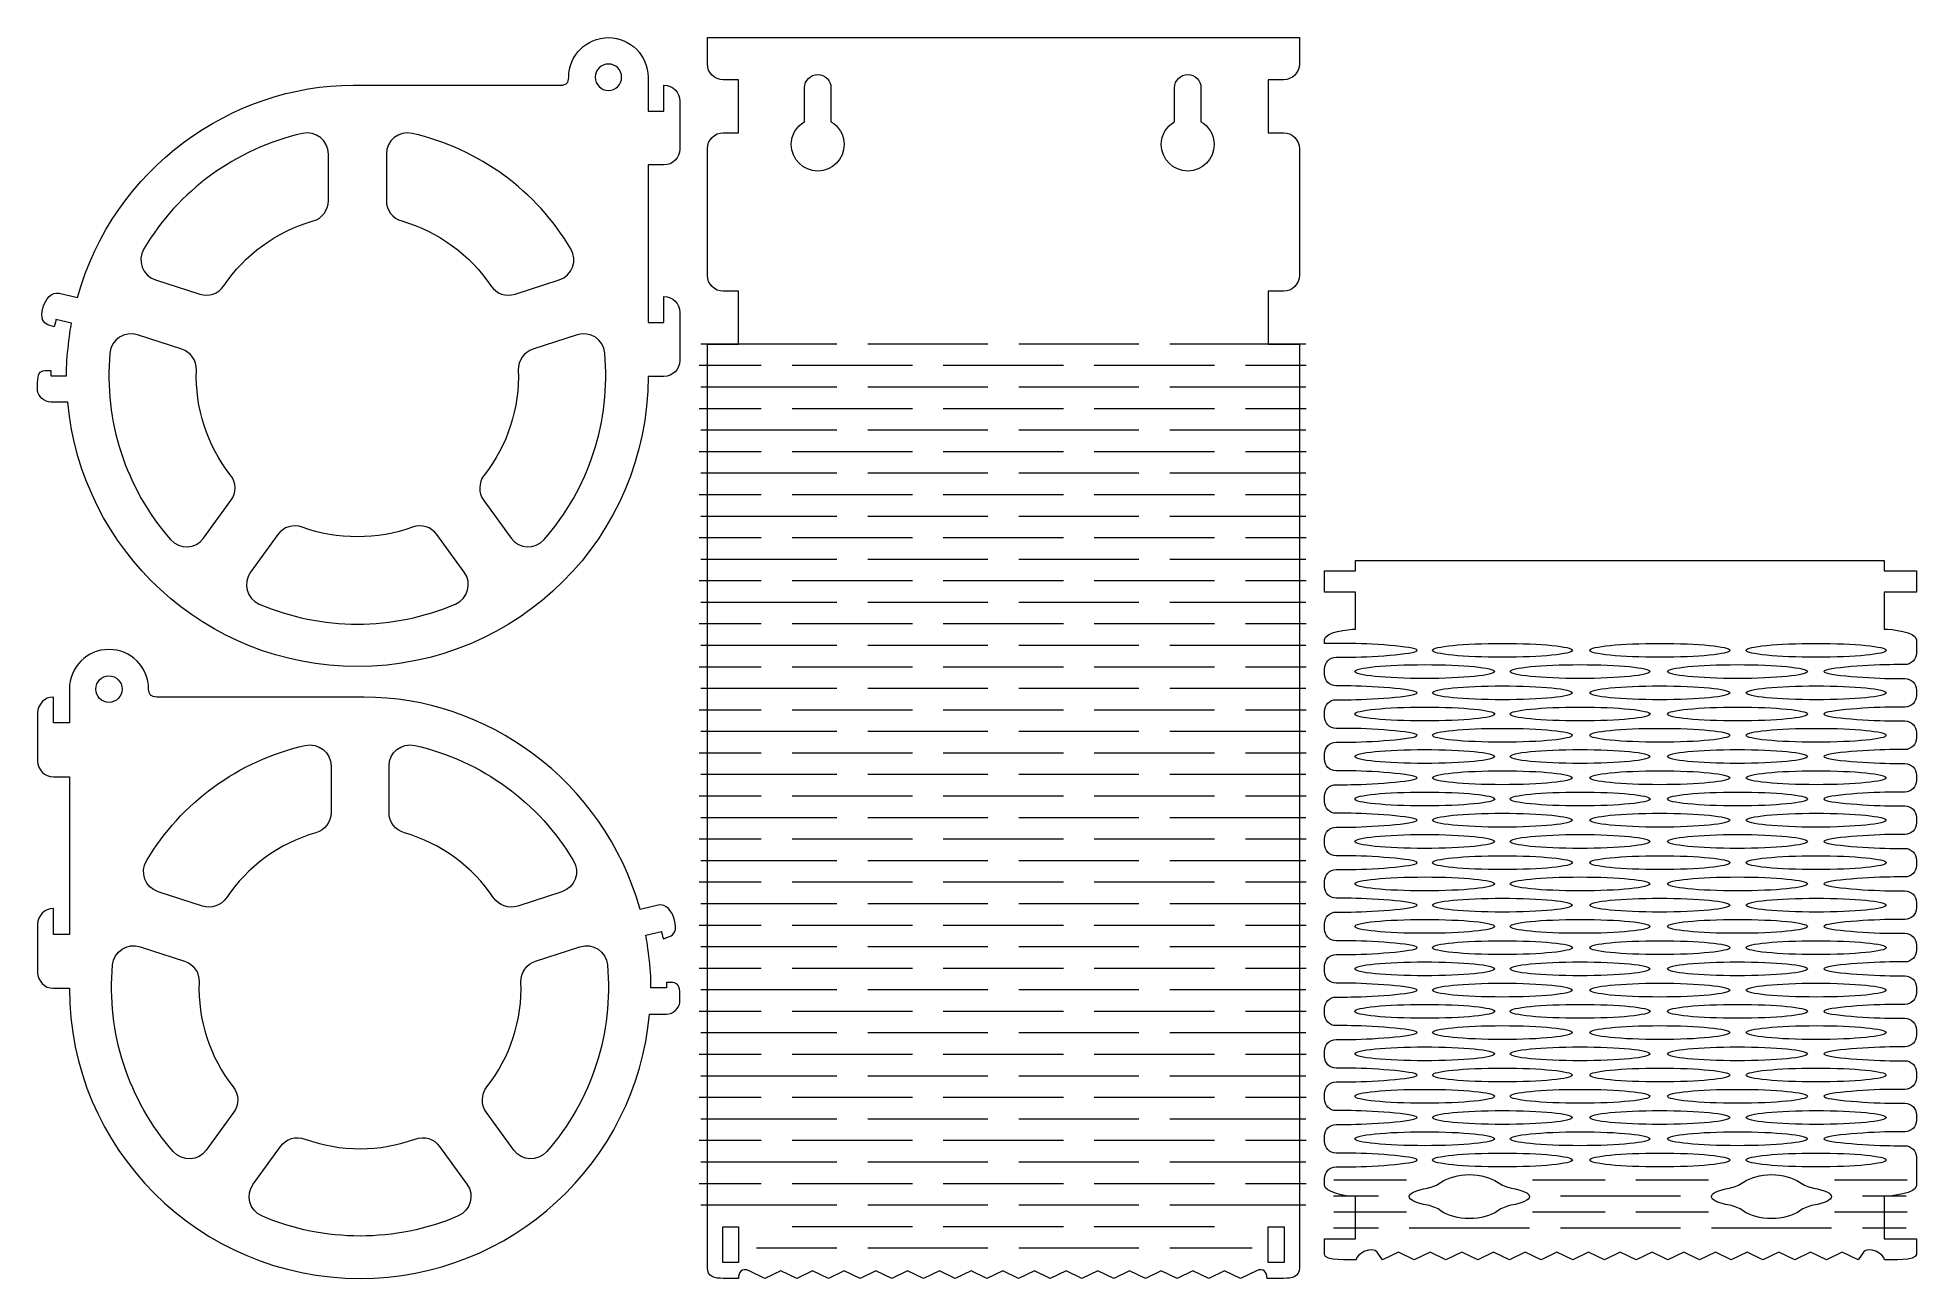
# Model space of a CAD drawing. Header units: centimetres. Extents: x -12.3 to 23.2, y 25.3 to 48.7.
import ezdxf

# ---------------------------------------------------------------- set-up
doc = ezdxf.new("R2010")
doc.units = ezdxf.units.CM
doc.header["$MEASUREMENT"] = 0
doc.layers.add('layer 1', color=7, linetype='Continuous')

msp = doc.modelspace()

# ---------------------------------------------------------------- linework, layer by layer
at = {"layer": 'layer 1', "color": 250, "lineweight": 9}
for points, knots in [([(-2.42389, 47.8287), (-2.32391, 47.8287), (-2.2739, 47.87868), (-2.2739, 47.97868), (-2.2739, 47.97868), (-2.2739, 48.39289), (-1.93811, 48.72868), (-1.5239, 48.72868), (-1.5239, 48.72868), (-1.10969, 48.72868), (-0.7739, 48.39288), (-0.7739, 47.97868)], [0, 0, 0, 0, 0.25, 0.25, 0.25, 0.25, 0.5, 0.5, 0.5, 0.5, 1, 1, 1, 1]), ([(0.34816, 48.22868), (0.34816, 48.22868), (0.34816, 48.72868), (0.34816, 48.72868), (0.34816, 48.72868), (0.34816, 48.72868), (11.54815, 48.72868), (11.54815, 48.72868), (11.54815, 48.72868), (11.54815, 48.72868), (11.54815, 48.22868), (11.54815, 48.22868)], [0, 0, 0, 0, 0.25, 0.25, 0.25, 0.25, 0.5, 0.5, 0.5, 0.5, 1, 1, 1, 1]), ([(-1.5239, 48.22868), (-1.38583, 48.22868), (-1.2739, 48.11675), (-1.2739, 47.97868), (-1.2739, 47.97868), (-1.2739, 47.84061), (-1.38583, 47.72868), (-1.5239, 47.72868), (-1.5239, 47.72868), (-1.66197, 47.72868), (-1.7739, 47.84061), (-1.7739, 47.97868), (-1.7739, 47.97868), (-1.7739, 48.11675), (-1.66197, 48.22868), (-1.5239, 48.22868)], [0, 0, 0, 0, 0.2, 0.2, 0.2, 0.2, 0.4, 0.4, 0.4, 0.4, 0.6, 0.6, 0.6, 0.6, 1, 1, 1, 1]), ([(2.18649, 47.77868), (2.18649, 47.9162), (2.29898, 48.02869), (2.43658, 48.02867), (2.43658, 48.02867), (2.57404, 48.02863), (2.68649, 47.91615), (2.68649, 47.77868)], [0, 0, 0, 0, 0.33333333, 0.33333333, 0.33333333, 0.33333333, 1, 1, 1, 1]), ([(9.18653, 47.77868), (9.18653, 47.9162), (9.29902, 48.02869), (9.43662, 48.02867), (9.43662, 48.02867), (9.57408, 48.02863), (9.68653, 47.91615), (9.68653, 47.77868)], [0, 0, 0, 0, 0.33333333, 0.33333333, 0.33333333, 0.33333333, 1, 1, 1, 1]), ([(-0.7739, 47.97868), (-0.7739, 47.97868), (-0.7739, 47.33872), (-0.7739, 47.33872), (-0.7739, 47.33872), (-0.7739, 47.33872), (-0.4739, 47.33872), (-0.4739, 47.33872), (-0.4739, 47.33872), (-0.4739, 47.33872), (-0.4739, 47.82846), (-0.4739, 47.82846)], [0, 0, 0, 0, 0.25, 0.25, 0.25, 0.25, 0.5, 0.5, 0.5, 0.5, 1, 1, 1, 1]), ([(0.64816, 46.92868), (0.64816, 46.92868), (0.93816, 46.92868), (0.93816, 46.92868), (0.93816, 46.92868), (0.93816, 46.92868), (0.93816, 47.92868), (0.93816, 47.92868), (0.93816, 47.92868), (0.93816, 47.92868), (0.64816, 47.92868), (0.64816, 47.92868)], [0, 0, 0, 0, 0.25, 0.25, 0.25, 0.25, 0.5, 0.5, 0.5, 0.5, 1, 1, 1, 1]), ([(11.24815, 47.92868), (11.24815, 47.92868), (10.95816, 47.92868), (10.95816, 47.92868), (10.95816, 47.92868), (10.95816, 47.92868), (10.95816, 46.92868), (10.95816, 46.92868), (10.95816, 46.92868), (10.95816, 46.92868), (11.24815, 46.92868), (11.24815, 46.92868)], [0, 0, 0, 0, 0.25, 0.25, 0.25, 0.25, 0.5, 0.5, 0.5, 0.5, 1, 1, 1, 1]), ([(-6.82211, 46.52351), (-6.82211, 46.78109), (-7.05861, 46.97033), (-7.30992, 46.91378), (-7.30992, 46.91378), (-8.58493, 46.62694), (-9.66383, 45.82201), (-10.31377, 44.73158), (-10.31377, 44.73158), (-10.44582, 44.51003), (-10.33906, 44.22604), (-10.09376, 44.14634)], [0, 0, 0, 0, 0.25, 0.25, 0.25, 0.25, 0.5, 0.5, 0.5, 0.5, 1, 1, 1, 1]), ([(-2.45406, 44.14633), (-2.20875, 44.22603), (-2.102, 44.51003), (-2.23407, 44.73158), (-2.23407, 44.73158), (-2.88405, 45.82193), (-3.96287, 46.62692), (-5.23787, 46.91378), (-5.23787, 46.91378), (-5.48918, 46.97033), (-5.72568, 46.7811), (-5.72568, 46.52351)], [0, 0, 0, 0, 0.25, 0.25, 0.25, 0.25, 0.5, 0.5, 0.5, 0.5, 1, 1, 1, 1]), ([(2.68649, 47.13589), (2.83592, 47.04944), (2.93647, 46.88788), (2.93647, 46.70282), (2.93647, 46.70282), (2.93647, 46.42669), (2.71262, 46.20284), (2.43649, 46.20284), (2.43649, 46.20284), (2.16036, 46.20284), (1.93651, 46.42669), (1.93651, 46.70282)], [0, 0, 0, 0, 0.25, 0.25, 0.25, 0.25, 0.5, 0.5, 0.5, 0.5, 1, 1, 1, 1]), ([(9.68653, 47.13589), (9.83596, 47.04944), (9.93651, 46.88788), (9.93651, 46.70282), (9.93651, 46.70282), (9.93651, 46.42669), (9.71266, 46.20284), (9.43653, 46.20284), (9.43653, 46.20284), (9.1604, 46.20284), (8.93655, 46.42669), (8.93655, 46.70282)], [0, 0, 0, 0, 0.25, 0.25, 0.25, 0.25, 0.5, 0.5, 0.5, 0.5, 1, 1, 1, 1]), ([(-0.4739, 46.31872), (-0.4739, 46.31872), (-0.7739, 46.31872), (-0.7739, 46.31872), (-0.7739, 46.31872), (-0.7739, 46.31872), (-0.7739, 43.33872), (-0.7739, 43.33872), (-0.7739, 43.33872), (-0.7739, 43.33872), (-0.4739, 43.33872), (-0.4739, 43.33872), (-0.4739, 43.33872), (-0.4739, 43.33872), (-0.4739, 43.82846), (-0.4739, 43.82846)], [0, 0, 0, 0, 0.2, 0.2, 0.2, 0.2, 0.4, 0.4, 0.4, 0.4, 0.6, 0.6, 0.6, 0.6, 1, 1, 1, 1]), ([(-9.25685, 43.87441), (-9.08459, 43.81844), (-8.90299, 43.88097), (-8.80168, 44.03111), (-8.80168, 44.03111), (-8.40548, 44.6183), (-7.81, 45.05994), (-7.11229, 45.25916), (-7.11229, 45.25916), (-6.93796, 45.30894), (-6.82211, 45.46248), (-6.82211, 45.64377)], [0, 0, 0, 0, 0.25, 0.25, 0.25, 0.25, 0.5, 0.5, 0.5, 0.5, 1, 1, 1, 1]), ([(-5.72568, 45.64378), (-5.72568, 45.46248), (-5.60984, 45.30894), (-5.43551, 45.25916), (-5.43551, 45.25916), (-4.7378, 45.05993), (-4.14236, 44.61825), (-3.74613, 44.03108), (-3.74613, 44.03108), (-3.64482, 43.88095), (-3.4632, 43.81843), (-3.29095, 43.8744)], [0, 0, 0, 0, 0.25, 0.25, 0.25, 0.25, 0.5, 0.5, 0.5, 0.5, 1, 1, 1, 1]), ([(-12.12734, 43.29557), (-12.22072, 43.32779), (-12.2738, 43.42347), (-12.22339, 43.6083), (-12.22339, 43.6083), (-12.17618, 43.78146), (-12.06518, 43.92537), (-11.91277, 43.89026)], [0, 0, 0, 0, 0.33333333, 0.33333333, 0.33333333, 0.33333333, 1, 1, 1, 1]), ([(0.34816, 42.92868), (0.34816, 42.92868), (0.93816, 42.92868), (0.93816, 42.92868), (0.93816, 42.92868), (0.93816, 42.92868), (0.93816, 43.92868), (0.93816, 43.92868), (0.93816, 43.92868), (0.93816, 43.92868), (0.64816, 43.92868), (0.64816, 43.92868)], [0, 0, 0, 0, 0.25, 0.25, 0.25, 0.25, 0.5, 0.5, 0.5, 0.5, 1, 1, 1, 1]), ([(11.24815, 43.92868), (11.24815, 43.92868), (10.95816, 43.92868), (10.95816, 43.92868), (10.95816, 43.92868), (10.95816, 43.92868), (10.95816, 42.92868), (10.95816, 42.92868), (10.95816, 42.92868), (10.95816, 42.92868), (11.54815, 42.92868), (11.54815, 42.92868)], [0, 0, 0, 0, 0.25, 0.25, 0.25, 0.25, 0.5, 0.5, 0.5, 0.5, 1, 1, 1, 1]), ([(-10.43249, 43.10354), (-10.6777, 43.18321), (-10.93087, 43.0164), (-10.95442, 42.75965), (-10.95442, 42.75965), (-11.0721, 41.47656), (-10.65931, 40.20021), (-9.80678, 39.22921), (-9.80678, 39.22921), (-9.63695, 39.03577), (-9.33386, 39.04977), (-9.18256, 39.25803)], [0, 0, 0, 0, 0.25, 0.25, 0.25, 0.25, 0.5, 0.5, 0.5, 0.5, 1, 1, 1, 1]), ([(-3.36525, 39.25802), (-3.21394, 39.04976), (-2.91087, 39.03578), (-2.74104, 39.22924), (-2.74104, 39.22924), (-1.88868, 40.20019), (-1.47557, 41.47671), (-1.59332, 42.75968), (-1.59332, 42.75968), (-1.61689, 43.0164), (-1.8701, 43.18321), (-2.11528, 43.10354)], [0, 0, 0, 0, 0.25, 0.25, 0.25, 0.25, 0.5, 0.5, 0.5, 0.5, 1, 1, 1, 1]), ([(-8.66566, 39.96949), (-8.55908, 40.11619), (-8.56257, 40.30853), (-8.67439, 40.45127), (-8.67439, 40.45127), (-9.11808, 41.01765), (-9.34484, 41.71929), (-9.31933, 42.43694), (-9.31933, 42.43694), (-9.31289, 42.61805), (-9.4231, 42.77557), (-9.59545, 42.83157)], [0, 0, 0, 0, 0.25, 0.25, 0.25, 0.25, 0.5, 0.5, 0.5, 0.5, 1, 1, 1, 1]), ([(-2.95233, 42.83157), (-3.1247, 42.77557), (-3.2349, 42.61805), (-3.22846, 42.43693), (-3.22846, 42.43693), (-3.20295, 41.7193), (-3.42976, 41.01759), (-3.87342, 40.45125), (-3.87342, 40.45125), (-3.98523, 40.30851), (-3.98873, 40.11617), (-3.88215, 39.96948)], [0, 0, 0, 0, 0.25, 0.25, 0.25, 0.25, 0.5, 0.5, 0.5, 0.5, 1, 1, 1, 1]), ([(0.64816, 25.25068), (0.48294, 25.25068), (0.34816, 25.28545), (0.34816, 25.45068), (0.34816, 25.45068), (0.34816, 31.27668), (0.34816, 37.10268), (0.34816, 42.92868)], [0, 0, 0, 0, 0.33333333, 0.33333333, 0.33333333, 0.33333333, 1, 1, 1, 1]), ([(11.54815, 42.92868), (11.54815, 37.10268), (11.54815, 31.27668), (11.54815, 25.45068), (11.54815, 25.45068), (11.54815, 25.28545), (11.41337, 25.25068), (11.24815, 25.25068)], [0, 0, 0, 0, 0.33333333, 0.33333333, 0.33333333, 0.33333333, 1, 1, 1, 1]), ([(-12.0739, 41.82876), (-12.19487, 41.82876), (-12.32424, 41.94499), (-12.32337, 42.05646), (-12.32337, 42.05646), (-12.32301, 42.10269), (-12.3232, 42.14893), (-12.32318, 42.19517), (-12.32318, 42.19517), (-12.32308, 42.37333), (-12.2875, 42.41601), (-12.18912, 42.42876)], [0, 0, 0, 0, 0.25, 0.25, 0.25, 0.25, 0.5, 0.5, 0.5, 0.5, 1, 1, 1, 1]), ([(-12.18912, 42.42876), (-12.18912, 42.42876), (-12.0739, 42.42876), (-12.0739, 42.42876), (-12.0739, 42.42876), (-12.0739, 42.42876), (-12.0739, 42.32876), (-12.0739, 42.32876), (-12.0739, 42.32876), (-12.0739, 42.32876), (-11.7739, 42.32876), (-11.7739, 42.32876)], [0, 0, 0, 0, 0.25, 0.25, 0.25, 0.25, 0.5, 0.5, 0.5, 0.5, 1, 1, 1, 1]), ([(-0.7739, 42.31872), (-0.7739, 39.28115), (-3.23633, 36.82872), (-6.2739, 36.82872), (-6.2739, 36.82872), (-9.1429, 36.82872), (-11.49839, 39.02555), (-11.75104, 41.82876)], [0, 0, 0, 0, 0.33333333, 0.33333333, 0.33333333, 0.33333333, 1, 1, 1, 1]), ([(-4.76902, 39.32478), (-4.8754, 39.4712), (-5.05885, 39.52738), (-5.22899, 39.46568), (-5.22899, 39.46568), (-5.89957, 39.22251), (-6.64824, 39.2225), (-7.31882, 39.46569), (-7.31882, 39.46569), (-7.48896, 39.52739), (-7.67241, 39.47119), (-7.77879, 39.32477)], [0, 0, 0, 0, 0.25, 0.25, 0.25, 0.25, 0.5, 0.5, 0.5, 0.5, 1, 1, 1, 1]), ([(12.61332, 37.53656), (12.61332, 37.53656), (12.61332, 38.23656), (12.61332, 38.23656), (12.61332, 38.23656), (12.61332, 38.23656), (12.02332, 38.23656), (12.02332, 38.23656), (12.02332, 38.23656), (12.02332, 38.23656), (12.02332, 38.63656), (12.02332, 38.63656), (12.02332, 38.63656), (12.02332, 38.63656), (12.61332, 38.63656), (12.61332, 38.63656), (12.61332, 38.63656), (12.61332, 38.63656), (12.61332, 38.83656), (12.61332, 38.83656), (12.61332, 38.83656), (12.61332, 38.83656), (22.61331, 38.83656), (22.61331, 38.83656), (22.61331, 38.83656), (22.61331, 38.83656), (22.61331, 38.63656), (22.61331, 38.63656), (22.61331, 38.63656), (22.61331, 38.63656), (23.22331, 38.63656), (23.22331, 38.63656), (23.22331, 38.63656), (23.22331, 38.63656), (23.22331, 38.23656), (23.22331, 38.23656), (23.22331, 38.23656), (23.22331, 38.23656), (22.61332, 38.23656), (22.61332, 38.23656), (22.61332, 38.23656), (22.61332, 38.23656), (22.61332, 37.53656), (22.61332, 37.53656)], [0, 0, 0, 0, 0.08333333, 0.08333333, 0.08333333, 0.08333333, 0.16666667, 0.16666667, 0.16666667, 0.16666667, 0.25, 0.25, 0.25, 0.25, 0.33333333, 0.33333333, 0.33333333, 0.33333333, 0.41666667, 0.41666667, 0.41666667, 0.41666667, 0.5, 0.5, 0.5, 0.5, 0.58333333, 0.58333333, 0.58333333, 0.58333333, 0.66666667, 0.66666667, 0.66666667, 0.66666667, 0.75, 0.75, 0.75, 0.75, 0.83333333, 0.83333333, 0.83333333, 0.83333333, 1, 1, 1, 1]), ([(-8.29592, 38.613), (-8.44754, 38.40431), (-8.36697, 38.11182), (-8.12987, 38.01022), (-8.12987, 38.01022), (-6.9505, 37.50485), (-5.59723, 37.50472), (-4.41789, 38.01019), (-4.41789, 38.01019), (-4.18081, 38.1118), (-4.10026, 38.4043), (-4.25187, 38.61298)], [0, 0, 0, 0, 0.25, 0.25, 0.25, 0.25, 0.5, 0.5, 0.5, 0.5, 1, 1, 1, 1]), ([(-10.07339, 36.25066), (-10.17337, 36.25066), (-10.22338, 36.30064), (-10.22338, 36.40064), (-10.22338, 36.40064), (-10.22338, 36.81485), (-10.55917, 37.15064), (-10.97338, 37.15064), (-10.97338, 37.15064), (-11.38759, 37.15064), (-11.72338, 36.81484), (-11.72338, 36.40064)], [0, 0, 0, 0, 0.25, 0.25, 0.25, 0.25, 0.5, 0.5, 0.5, 0.5, 1, 1, 1, 1]), ([(12.02332, 36.78367), (12.02332, 36.90487), (12.1222, 37.00371), (12.2434, 37.00367), (12.2434, 37.00367), (12.29595, 37.00365), (12.36323, 37.00364), (12.4501, 37.00364), (12.4501, 37.00364), (12.83715, 37.00364), (13.77429, 37.06235), (13.77429, 37.13478), (13.77429, 37.13478), (13.77429, 37.20721), (12.83715, 37.26592), (12.4501, 37.26592), (12.4501, 37.26592), (12.06305, 37.26592), (12.06506, 37.26571), (12.02332, 37.26532)], [0, 0, 0, 0, 0.16666667, 0.16666667, 0.16666667, 0.16666667, 0.33333333, 0.33333333, 0.33333333, 0.33333333, 0.5, 0.5, 0.5, 0.5, 0.66666667, 0.66666667, 0.66666667, 0.66666667, 1, 1, 1, 1]), ([(15.38912, 37.26592), (14.6578, 37.26592), (14.06493, 37.20721), (14.06493, 37.13478), (14.06493, 37.13478), (14.06493, 37.06235), (14.6578, 37.00364), (15.38912, 37.00364), (15.38912, 37.00364), (16.12046, 37.00364), (16.71331, 37.06235), (16.71331, 37.13478), (16.71331, 37.13478), (16.71331, 37.20721), (16.12046, 37.26592), (15.38912, 37.26592)], [0, 0, 0, 0, 0.2, 0.2, 0.2, 0.2, 0.4, 0.4, 0.4, 0.4, 0.6, 0.6, 0.6, 0.6, 1, 1, 1, 1]), ([(18.36802, 37.26592), (17.63668, 37.26592), (17.04383, 37.20721), (17.04383, 37.13478), (17.04383, 37.13478), (17.04383, 37.06235), (17.63668, 37.00364), (18.36802, 37.00364), (18.36802, 37.00364), (19.09933, 37.00364), (19.69221, 37.06235), (19.69221, 37.13478), (19.69221, 37.13478), (19.69221, 37.20721), (19.09933, 37.26592), (18.36802, 37.26592)], [0, 0, 0, 0, 0.2, 0.2, 0.2, 0.2, 0.4, 0.4, 0.4, 0.4, 0.6, 0.6, 0.6, 0.6, 1, 1, 1, 1]), ([(21.32701, 37.26592), (20.59569, 37.26592), (20.00282, 37.20721), (20.00282, 37.13478), (20.00282, 37.13478), (20.00282, 37.06235), (20.59569, 37.00364), (21.32701, 37.00364), (21.32701, 37.00364), (22.05835, 37.00364), (22.6512, 37.06235), (22.6512, 37.13478), (22.6512, 37.13478), (22.6512, 37.20721), (22.05835, 37.26592), (21.32701, 37.26592)], [0, 0, 0, 0, 0.2, 0.2, 0.2, 0.2, 0.4, 0.4, 0.4, 0.4, 0.6, 0.6, 0.6, 0.6, 1, 1, 1, 1]), ([(23.22331, 37.08412), (23.22331, 36.96292), (23.12443, 36.86408), (23.00323, 36.86412), (23.00323, 36.86412), (22.95068, 36.86414), (22.8834, 36.86415), (22.79653, 36.86415), (22.79653, 36.86415), (22.40948, 36.86415), (21.47234, 36.80544), (21.47234, 36.733), (21.47234, 36.733), (21.47234, 36.66056), (22.40948, 36.60185), (22.79653, 36.60185), (22.79653, 36.60185), (22.8834, 36.60185), (22.95068, 36.60186), (23.00323, 36.60188), (23.00323, 36.60188), (23.12443, 36.60192), (23.22331, 36.50308), (23.22331, 36.38188)], [0, 0, 0, 0, 0.14285714, 0.14285714, 0.14285714, 0.14285714, 0.28571429, 0.28571429, 0.28571429, 0.28571429, 0.42857143, 0.42857143, 0.42857143, 0.42857143, 0.57142857, 0.57142857, 0.57142857, 0.57142857, 0.71428571, 0.71428571, 0.71428571, 0.71428571, 1, 1, 1, 1]), ([(-10.97338, 36.65064), (-11.11145, 36.65064), (-11.22338, 36.53871), (-11.22338, 36.40064), (-11.22338, 36.40064), (-11.22338, 36.26257), (-11.11145, 36.15064), (-10.97338, 36.15064), (-10.97338, 36.15064), (-10.83531, 36.15064), (-10.72338, 36.26257), (-10.72338, 36.40064), (-10.72338, 36.40064), (-10.72338, 36.53871), (-10.83531, 36.65064), (-10.97338, 36.65064)], [0, 0, 0, 0, 0.2, 0.2, 0.2, 0.2, 0.4, 0.4, 0.4, 0.4, 0.6, 0.6, 0.6, 0.6, 1, 1, 1, 1]), ([(12.02332, 35.98007), (12.02332, 36.10127), (12.1222, 36.20011), (12.2434, 36.20007), (12.2434, 36.20007), (12.29595, 36.20005), (12.36323, 36.20004), (12.4501, 36.20004), (12.4501, 36.20004), (12.83715, 36.20004), (13.77429, 36.25875), (13.77429, 36.33118), (13.77429, 36.33118), (13.77429, 36.40361), (12.83715, 36.46232), (12.4501, 36.46232), (12.4501, 36.46232), (12.36323, 36.46232), (12.29595, 36.46231), (12.2434, 36.46229), (12.2434, 36.46229), (12.1222, 36.46225), (12.02332, 36.56109), (12.02332, 36.68229)], [0, 0, 0, 0, 0.14285714, 0.14285714, 0.14285714, 0.14285714, 0.28571429, 0.28571429, 0.28571429, 0.28571429, 0.42857143, 0.42857143, 0.42857143, 0.42857143, 0.57142857, 0.57142857, 0.57142857, 0.57142857, 0.71428571, 0.71428571, 0.71428571, 0.71428571, 1, 1, 1, 1]), ([(13.91962, 36.86415), (13.18828, 36.86415), (12.59543, 36.80544), (12.59543, 36.733), (12.59543, 36.733), (12.59543, 36.66056), (13.18828, 36.60185), (13.91962, 36.60185), (13.91962, 36.60185), (14.65094, 36.60185), (15.24381, 36.66056), (15.24381, 36.733), (15.24381, 36.733), (15.24381, 36.80544), (14.65094, 36.86415), (13.91962, 36.86415)], [0, 0, 0, 0, 0.2, 0.2, 0.2, 0.2, 0.4, 0.4, 0.4, 0.4, 0.6, 0.6, 0.6, 0.6, 1, 1, 1, 1]), ([(16.85864, 36.86415), (16.12732, 36.86415), (15.53446, 36.80544), (15.53446, 36.733), (15.53446, 36.733), (15.53446, 36.66056), (16.12732, 36.60185), (16.85864, 36.60185), (16.85864, 36.60185), (17.58998, 36.60185), (18.18283, 36.66056), (18.18283, 36.733), (18.18283, 36.733), (18.18283, 36.80544), (17.58998, 36.86415), (16.85864, 36.86415)], [0, 0, 0, 0, 0.2, 0.2, 0.2, 0.2, 0.4, 0.4, 0.4, 0.4, 0.6, 0.6, 0.6, 0.6, 1, 1, 1, 1]), ([(19.83752, 36.86415), (19.10619, 36.86415), (18.51333, 36.80544), (18.51333, 36.733), (18.51333, 36.733), (18.51333, 36.66056), (19.10619, 36.60185), (19.83752, 36.60185), (19.83752, 36.60185), (20.56886, 36.60185), (21.16171, 36.66056), (21.16171, 36.733), (21.16171, 36.733), (21.16171, 36.80544), (20.56886, 36.86415), (19.83752, 36.86415)], [0, 0, 0, 0, 0.2, 0.2, 0.2, 0.2, 0.4, 0.4, 0.4, 0.4, 0.6, 0.6, 0.6, 0.6, 1, 1, 1, 1]), ([(-11.72338, 36.40064), (-11.72338, 36.40064), (-11.72338, 35.76068), (-11.72338, 35.76068), (-11.72338, 35.76068), (-11.72338, 35.76068), (-12.02338, 35.76068), (-12.02338, 35.76068), (-12.02338, 35.76068), (-12.02338, 35.76068), (-12.02338, 36.25042), (-12.02338, 36.25042)], [0, 0, 0, 0, 0.25, 0.25, 0.25, 0.25, 0.5, 0.5, 0.5, 0.5, 1, 1, 1, 1]), ([(15.38912, 36.46232), (14.6578, 36.46232), (14.06493, 36.40361), (14.06493, 36.33118), (14.06493, 36.33118), (14.06493, 36.25875), (14.6578, 36.20004), (15.38912, 36.20004), (15.38912, 36.20004), (16.12046, 36.20004), (16.71331, 36.25875), (16.71331, 36.33118), (16.71331, 36.33118), (16.71331, 36.40361), (16.12046, 36.46232), (15.38912, 36.46232)], [0, 0, 0, 0, 0.2, 0.2, 0.2, 0.2, 0.4, 0.4, 0.4, 0.4, 0.6, 0.6, 0.6, 0.6, 1, 1, 1, 1]), ([(18.36802, 36.46232), (17.63668, 36.46232), (17.04383, 36.40361), (17.04383, 36.33118), (17.04383, 36.33118), (17.04383, 36.25875), (17.63668, 36.20004), (18.36802, 36.20004), (18.36802, 36.20004), (19.09933, 36.20004), (19.69221, 36.25875), (19.69221, 36.33118), (19.69221, 36.33118), (19.69221, 36.40361), (19.09933, 36.46232), (18.36802, 36.46232)], [0, 0, 0, 0, 0.2, 0.2, 0.2, 0.2, 0.4, 0.4, 0.4, 0.4, 0.6, 0.6, 0.6, 0.6, 1, 1, 1, 1]), ([(21.32701, 36.46232), (20.59569, 36.46232), (20.00282, 36.40361), (20.00282, 36.33118), (20.00282, 36.33118), (20.00282, 36.25875), (20.59569, 36.20004), (21.32701, 36.20004), (21.32701, 36.20004), (22.05835, 36.20004), (22.6512, 36.25875), (22.6512, 36.33118), (22.6512, 36.33118), (22.6512, 36.40361), (22.05835, 36.46232), (21.32701, 36.46232)], [0, 0, 0, 0, 0.2, 0.2, 0.2, 0.2, 0.4, 0.4, 0.4, 0.4, 0.6, 0.6, 0.6, 0.6, 1, 1, 1, 1]), ([(23.22331, 36.28052), (23.22331, 36.15932), (23.12443, 36.06048), (23.00323, 36.06052), (23.00323, 36.06052), (22.95068, 36.06054), (22.8834, 36.06055), (22.79653, 36.06055), (22.79653, 36.06055), (22.40948, 36.06055), (21.47234, 36.00184), (21.47234, 35.9294), (21.47234, 35.9294), (21.47234, 35.85696), (22.40948, 35.79825), (22.79653, 35.79825), (22.79653, 35.79825), (22.8834, 35.79825), (22.95068, 35.79826), (23.00323, 35.79828), (23.00323, 35.79828), (23.12443, 35.79832), (23.22331, 35.69948), (23.22331, 35.57828)], [0, 0, 0, 0, 0.14285714, 0.14285714, 0.14285714, 0.14285714, 0.28571429, 0.28571429, 0.28571429, 0.28571429, 0.42857143, 0.42857143, 0.42857143, 0.42857143, 0.57142857, 0.57142857, 0.57142857, 0.57142857, 0.71428571, 0.71428571, 0.71428571, 0.71428571, 1, 1, 1, 1]), ([(13.91962, 36.06055), (13.18828, 36.06055), (12.59543, 36.00184), (12.59543, 35.9294), (12.59543, 35.9294), (12.59543, 35.85696), (13.18828, 35.79825), (13.91962, 35.79825), (13.91962, 35.79825), (14.65094, 35.79825), (15.24381, 35.85696), (15.24381, 35.9294), (15.24381, 35.9294), (15.24381, 36.00184), (14.65094, 36.06055), (13.91962, 36.06055)], [0, 0, 0, 0, 0.2, 0.2, 0.2, 0.2, 0.4, 0.4, 0.4, 0.4, 0.6, 0.6, 0.6, 0.6, 1, 1, 1, 1]), ([(16.85864, 36.06055), (16.12732, 36.06055), (15.53446, 36.00184), (15.53446, 35.9294), (15.53446, 35.9294), (15.53446, 35.85696), (16.12732, 35.79825), (16.85864, 35.79825), (16.85864, 35.79825), (17.58998, 35.79825), (18.18283, 35.85696), (18.18283, 35.9294), (18.18283, 35.9294), (18.18283, 36.00184), (17.58998, 36.06055), (16.85864, 36.06055)], [0, 0, 0, 0, 0.2, 0.2, 0.2, 0.2, 0.4, 0.4, 0.4, 0.4, 0.6, 0.6, 0.6, 0.6, 1, 1, 1, 1]), ([(19.83752, 36.06055), (19.10619, 36.06055), (18.51333, 36.00184), (18.51333, 35.9294), (18.51333, 35.9294), (18.51333, 35.85696), (19.10619, 35.79825), (19.83752, 35.79825), (19.83752, 35.79825), (20.56886, 35.79825), (21.16171, 35.85696), (21.16171, 35.9294), (21.16171, 35.9294), (21.16171, 36.00184), (20.56886, 36.06055), (19.83752, 36.06055)], [0, 0, 0, 0, 0.2, 0.2, 0.2, 0.2, 0.4, 0.4, 0.4, 0.4, 0.6, 0.6, 0.6, 0.6, 1, 1, 1, 1]), ([(12.02332, 35.17647), (12.02332, 35.29767), (12.1222, 35.39651), (12.2434, 35.39647), (12.2434, 35.39647), (12.29595, 35.39645), (12.36323, 35.39644), (12.4501, 35.39644), (12.4501, 35.39644), (12.83715, 35.39644), (13.77429, 35.45515), (13.77429, 35.52758), (13.77429, 35.52758), (13.77429, 35.60001), (12.83715, 35.65872), (12.4501, 35.65872), (12.4501, 35.65872), (12.36323, 35.65872), (12.29595, 35.65871), (12.2434, 35.65869), (12.2434, 35.65869), (12.1222, 35.65865), (12.02332, 35.75749), (12.02332, 35.87869)], [0, 0, 0, 0, 0.14285714, 0.14285714, 0.14285714, 0.14285714, 0.28571429, 0.28571429, 0.28571429, 0.28571429, 0.42857143, 0.42857143, 0.42857143, 0.42857143, 0.57142857, 0.57142857, 0.57142857, 0.57142857, 0.71428571, 0.71428571, 0.71428571, 0.71428571, 1, 1, 1, 1]), ([(15.38912, 35.65872), (14.6578, 35.65872), (14.06493, 35.60001), (14.06493, 35.52758), (14.06493, 35.52758), (14.06493, 35.45515), (14.6578, 35.39644), (15.38912, 35.39644), (15.38912, 35.39644), (16.12046, 35.39644), (16.71331, 35.45515), (16.71331, 35.52758), (16.71331, 35.52758), (16.71331, 35.60001), (16.12046, 35.65872), (15.38912, 35.65872)], [0, 0, 0, 0, 0.2, 0.2, 0.2, 0.2, 0.4, 0.4, 0.4, 0.4, 0.6, 0.6, 0.6, 0.6, 1, 1, 1, 1]), ([(18.36802, 35.65872), (17.63668, 35.65872), (17.04383, 35.60001), (17.04383, 35.52758), (17.04383, 35.52758), (17.04383, 35.45515), (17.63668, 35.39644), (18.36802, 35.39644), (18.36802, 35.39644), (19.09933, 35.39644), (19.69221, 35.45515), (19.69221, 35.52758), (19.69221, 35.52758), (19.69221, 35.60001), (19.09933, 35.65872), (18.36802, 35.65872)], [0, 0, 0, 0, 0.2, 0.2, 0.2, 0.2, 0.4, 0.4, 0.4, 0.4, 0.6, 0.6, 0.6, 0.6, 1, 1, 1, 1]), ([(21.32701, 35.65872), (20.59569, 35.65872), (20.00282, 35.60001), (20.00282, 35.52758), (20.00282, 35.52758), (20.00282, 35.45515), (20.59569, 35.39644), (21.32701, 35.39644), (21.32701, 35.39644), (22.05835, 35.39644), (22.6512, 35.45515), (22.6512, 35.52758), (22.6512, 35.52758), (22.6512, 35.60001), (22.05835, 35.65872), (21.32701, 35.65872)], [0, 0, 0, 0, 0.2, 0.2, 0.2, 0.2, 0.4, 0.4, 0.4, 0.4, 0.6, 0.6, 0.6, 0.6, 1, 1, 1, 1]), ([(-10.04322, 32.56829), (-10.28853, 32.64799), (-10.39528, 32.93199), (-10.26321, 33.15354), (-10.26321, 33.15354), (-9.61323, 34.24389), (-8.53441, 35.04888), (-7.25941, 35.33574), (-7.25941, 35.33574), (-7.0081, 35.39229), (-6.7716, 35.20306), (-6.7716, 34.94547)], [0, 0, 0, 0, 0.25, 0.25, 0.25, 0.25, 0.5, 0.5, 0.5, 0.5, 1, 1, 1, 1]), ([(-5.67517, 34.94547), (-5.67517, 35.20305), (-5.43867, 35.39229), (-5.18736, 35.33574), (-5.18736, 35.33574), (-3.91235, 35.0489), (-2.83345, 34.24397), (-2.18351, 33.15354), (-2.18351, 33.15354), (-2.05146, 32.93199), (-2.15822, 32.648), (-2.40352, 32.5683)], [0, 0, 0, 0, 0.25, 0.25, 0.25, 0.25, 0.5, 0.5, 0.5, 0.5, 1, 1, 1, 1]), ([(13.91962, 35.25695), (13.18828, 35.25695), (12.59543, 35.19824), (12.59543, 35.1258), (12.59543, 35.1258), (12.59543, 35.05336), (13.18828, 34.99465), (13.91962, 34.99465), (13.91962, 34.99465), (14.65094, 34.99465), (15.24381, 35.05336), (15.24381, 35.1258), (15.24381, 35.1258), (15.24381, 35.19824), (14.65094, 35.25695), (13.91962, 35.25695)], [0, 0, 0, 0, 0.2, 0.2, 0.2, 0.2, 0.4, 0.4, 0.4, 0.4, 0.6, 0.6, 0.6, 0.6, 1, 1, 1, 1]), ([(16.85864, 35.25695), (16.12732, 35.25695), (15.53446, 35.19824), (15.53446, 35.1258), (15.53446, 35.1258), (15.53446, 35.05336), (16.12732, 34.99465), (16.85864, 34.99465), (16.85864, 34.99465), (17.58998, 34.99465), (18.18283, 35.05336), (18.18283, 35.1258), (18.18283, 35.1258), (18.18283, 35.19824), (17.58998, 35.25695), (16.85864, 35.25695)], [0, 0, 0, 0, 0.2, 0.2, 0.2, 0.2, 0.4, 0.4, 0.4, 0.4, 0.6, 0.6, 0.6, 0.6, 1, 1, 1, 1]), ([(19.83752, 35.25695), (19.10619, 35.25695), (18.51333, 35.19824), (18.51333, 35.1258), (18.51333, 35.1258), (18.51333, 35.05336), (19.10619, 34.99465), (19.83752, 34.99465), (19.83752, 34.99465), (20.56886, 34.99465), (21.16171, 35.05336), (21.16171, 35.1258), (21.16171, 35.1258), (21.16171, 35.19824), (20.56886, 35.25695), (19.83752, 35.25695)], [0, 0, 0, 0, 0.2, 0.2, 0.2, 0.2, 0.4, 0.4, 0.4, 0.4, 0.6, 0.6, 0.6, 0.6, 1, 1, 1, 1]), ([(23.22331, 35.47692), (23.22331, 35.35572), (23.12443, 35.25688), (23.00323, 35.25692), (23.00323, 35.25692), (22.95068, 35.25694), (22.8834, 35.25695), (22.79653, 35.25695), (22.79653, 35.25695), (22.40948, 35.25695), (21.47234, 35.19824), (21.47234, 35.1258), (21.47234, 35.1258), (21.47234, 35.05336), (22.40948, 34.99465), (22.79653, 34.99465), (22.79653, 34.99465), (22.8834, 34.99465), (22.95068, 34.99466), (23.00323, 34.99468), (23.00323, 34.99468), (23.12443, 34.99472), (23.22331, 34.89588), (23.22331, 34.77468)], [0, 0, 0, 0, 0.14285714, 0.14285714, 0.14285714, 0.14285714, 0.28571429, 0.28571429, 0.28571429, 0.28571429, 0.42857143, 0.42857143, 0.42857143, 0.42857143, 0.57142857, 0.57142857, 0.57142857, 0.57142857, 0.71428571, 0.71428571, 0.71428571, 0.71428571, 1, 1, 1, 1]), ([(12.02332, 34.37287), (12.02332, 34.49407), (12.1222, 34.59291), (12.2434, 34.59287), (12.2434, 34.59287), (12.29595, 34.59285), (12.36323, 34.59284), (12.4501, 34.59284), (12.4501, 34.59284), (12.83715, 34.59284), (13.77429, 34.65155), (13.77429, 34.72398), (13.77429, 34.72398), (13.77429, 34.79641), (12.83715, 34.85512), (12.4501, 34.85512), (12.4501, 34.85512), (12.36323, 34.85512), (12.29595, 34.85511), (12.2434, 34.85509), (12.2434, 34.85509), (12.1222, 34.85505), (12.02332, 34.95389), (12.02332, 35.07509)], [0, 0, 0, 0, 0.14285714, 0.14285714, 0.14285714, 0.14285714, 0.28571429, 0.28571429, 0.28571429, 0.28571429, 0.42857143, 0.42857143, 0.42857143, 0.42857143, 0.57142857, 0.57142857, 0.57142857, 0.57142857, 0.71428571, 0.71428571, 0.71428571, 0.71428571, 1, 1, 1, 1]), ([(15.38912, 34.85512), (14.6578, 34.85512), (14.06493, 34.79641), (14.06493, 34.72398), (14.06493, 34.72398), (14.06493, 34.65155), (14.6578, 34.59284), (15.38912, 34.59284), (15.38912, 34.59284), (16.12046, 34.59284), (16.71331, 34.65155), (16.71331, 34.72398), (16.71331, 34.72398), (16.71331, 34.79641), (16.12046, 34.85512), (15.38912, 34.85512)], [0, 0, 0, 0, 0.2, 0.2, 0.2, 0.2, 0.4, 0.4, 0.4, 0.4, 0.6, 0.6, 0.6, 0.6, 1, 1, 1, 1]), ([(18.36802, 34.85512), (17.63668, 34.85512), (17.04383, 34.79641), (17.04383, 34.72398), (17.04383, 34.72398), (17.04383, 34.65155), (17.63668, 34.59284), (18.36802, 34.59284), (18.36802, 34.59284), (19.09933, 34.59284), (19.69221, 34.65155), (19.69221, 34.72398), (19.69221, 34.72398), (19.69221, 34.79641), (19.09933, 34.85512), (18.36802, 34.85512)], [0, 0, 0, 0, 0.2, 0.2, 0.2, 0.2, 0.4, 0.4, 0.4, 0.4, 0.6, 0.6, 0.6, 0.6, 1, 1, 1, 1]), ([(21.32701, 34.85512), (20.59569, 34.85512), (20.00282, 34.79641), (20.00282, 34.72398), (20.00282, 34.72398), (20.00282, 34.65155), (20.59569, 34.59284), (21.32701, 34.59284), (21.32701, 34.59284), (22.05835, 34.59284), (22.6512, 34.65155), (22.6512, 34.72398), (22.6512, 34.72398), (22.6512, 34.79641), (22.05835, 34.85512), (21.32701, 34.85512)], [0, 0, 0, 0, 0.2, 0.2, 0.2, 0.2, 0.4, 0.4, 0.4, 0.4, 0.6, 0.6, 0.6, 0.6, 1, 1, 1, 1]), ([(-12.02338, 34.74068), (-12.02338, 34.74068), (-11.72338, 34.74068), (-11.72338, 34.74068), (-11.72338, 34.74068), (-11.72338, 34.74068), (-11.72338, 31.76068), (-11.72338, 31.76068), (-11.72338, 31.76068), (-11.72338, 31.76068), (-12.02338, 31.76068), (-12.02338, 31.76068), (-12.02338, 31.76068), (-12.02338, 31.76068), (-12.02338, 32.25042), (-12.02338, 32.25042)], [0, 0, 0, 0, 0.2, 0.2, 0.2, 0.2, 0.4, 0.4, 0.4, 0.4, 0.6, 0.6, 0.6, 0.6, 1, 1, 1, 1]), ([(23.22331, 34.67332), (23.22331, 34.55212), (23.12443, 34.45328), (23.00323, 34.45332), (23.00323, 34.45332), (22.95068, 34.45334), (22.8834, 34.45335), (22.79653, 34.45335), (22.79653, 34.45335), (22.40948, 34.45335), (21.47234, 34.39464), (21.47234, 34.3222), (21.47234, 34.3222), (21.47234, 34.24976), (22.40948, 34.19105), (22.79653, 34.19105), (22.79653, 34.19105), (22.8834, 34.19105), (22.95068, 34.19106), (23.00323, 34.19108), (23.00323, 34.19108), (23.12443, 34.19112), (23.22331, 34.09228), (23.22331, 33.97108)], [0, 0, 0, 0, 0.14285714, 0.14285714, 0.14285714, 0.14285714, 0.28571429, 0.28571429, 0.28571429, 0.28571429, 0.42857143, 0.42857143, 0.42857143, 0.42857143, 0.57142857, 0.57142857, 0.57142857, 0.57142857, 0.71428571, 0.71428571, 0.71428571, 0.71428571, 1, 1, 1, 1]), ([(12.02332, 33.56927), (12.02332, 33.69047), (12.1222, 33.78931), (12.2434, 33.78927), (12.2434, 33.78927), (12.29595, 33.78925), (12.36323, 33.78924), (12.4501, 33.78924), (12.4501, 33.78924), (12.83715, 33.78924), (13.77429, 33.84795), (13.77429, 33.92038), (13.77429, 33.92038), (13.77429, 33.99281), (12.83715, 34.05152), (12.4501, 34.05152), (12.4501, 34.05152), (12.36323, 34.05152), (12.29595, 34.05151), (12.2434, 34.05149), (12.2434, 34.05149), (12.1222, 34.05145), (12.02332, 34.15029), (12.02332, 34.27149)], [0, 0, 0, 0, 0.14285714, 0.14285714, 0.14285714, 0.14285714, 0.28571429, 0.28571429, 0.28571429, 0.28571429, 0.42857143, 0.42857143, 0.42857143, 0.42857143, 0.57142857, 0.57142857, 0.57142857, 0.57142857, 0.71428571, 0.71428571, 0.71428571, 0.71428571, 1, 1, 1, 1]), ([(13.91962, 34.45335), (13.18828, 34.45335), (12.59543, 34.39464), (12.59543, 34.3222), (12.59543, 34.3222), (12.59543, 34.24976), (13.18828, 34.19105), (13.91962, 34.19105), (13.91962, 34.19105), (14.65094, 34.19105), (15.24381, 34.24976), (15.24381, 34.3222), (15.24381, 34.3222), (15.24381, 34.39464), (14.65094, 34.45335), (13.91962, 34.45335)], [0, 0, 0, 0, 0.2, 0.2, 0.2, 0.2, 0.4, 0.4, 0.4, 0.4, 0.6, 0.6, 0.6, 0.6, 1, 1, 1, 1]), ([(16.85864, 34.45335), (16.12732, 34.45335), (15.53446, 34.39464), (15.53446, 34.3222), (15.53446, 34.3222), (15.53446, 34.24976), (16.12732, 34.19105), (16.85864, 34.19105), (16.85864, 34.19105), (17.58998, 34.19105), (18.18283, 34.24976), (18.18283, 34.3222), (18.18283, 34.3222), (18.18283, 34.39464), (17.58998, 34.45335), (16.85864, 34.45335)], [0, 0, 0, 0, 0.2, 0.2, 0.2, 0.2, 0.4, 0.4, 0.4, 0.4, 0.6, 0.6, 0.6, 0.6, 1, 1, 1, 1]), ([(19.83752, 34.45335), (19.10619, 34.45335), (18.51333, 34.39464), (18.51333, 34.3222), (18.51333, 34.3222), (18.51333, 34.24976), (19.10619, 34.19105), (19.83752, 34.19105), (19.83752, 34.19105), (20.56886, 34.19105), (21.16171, 34.24976), (21.16171, 34.3222), (21.16171, 34.3222), (21.16171, 34.39464), (20.56886, 34.45335), (19.83752, 34.45335)], [0, 0, 0, 0, 0.2, 0.2, 0.2, 0.2, 0.4, 0.4, 0.4, 0.4, 0.6, 0.6, 0.6, 0.6, 1, 1, 1, 1]), ([(-6.7716, 34.06574), (-6.7716, 33.88444), (-6.88744, 33.7309), (-7.06177, 33.68112), (-7.06177, 33.68112), (-7.75948, 33.48189), (-8.35492, 33.04021), (-8.75115, 32.45304), (-8.75115, 32.45304), (-8.85246, 32.30291), (-9.03408, 32.24039), (-9.20633, 32.29636)], [0, 0, 0, 0, 0.25, 0.25, 0.25, 0.25, 0.5, 0.5, 0.5, 0.5, 1, 1, 1, 1]), ([(-3.24043, 32.29637), (-3.41269, 32.2404), (-3.59429, 32.30293), (-3.6956, 32.45307), (-3.6956, 32.45307), (-4.0918, 33.04026), (-4.68728, 33.4819), (-5.38499, 33.68112), (-5.38499, 33.68112), (-5.55932, 33.7309), (-5.67517, 33.88444), (-5.67517, 34.06573)], [0, 0, 0, 0, 0.25, 0.25, 0.25, 0.25, 0.5, 0.5, 0.5, 0.5, 1, 1, 1, 1]), ([(15.38912, 34.05152), (14.6578, 34.05152), (14.06493, 33.99281), (14.06493, 33.92038), (14.06493, 33.92038), (14.06493, 33.84795), (14.6578, 33.78924), (15.38912, 33.78924), (15.38912, 33.78924), (16.12046, 33.78924), (16.71331, 33.84795), (16.71331, 33.92038), (16.71331, 33.92038), (16.71331, 33.99281), (16.12046, 34.05152), (15.38912, 34.05152)], [0, 0, 0, 0, 0.2, 0.2, 0.2, 0.2, 0.4, 0.4, 0.4, 0.4, 0.6, 0.6, 0.6, 0.6, 1, 1, 1, 1]), ([(18.36802, 34.05152), (17.63668, 34.05152), (17.04383, 33.99281), (17.04383, 33.92038), (17.04383, 33.92038), (17.04383, 33.84795), (17.63668, 33.78924), (18.36802, 33.78924), (18.36802, 33.78924), (19.09933, 33.78924), (19.69221, 33.84795), (19.69221, 33.92038), (19.69221, 33.92038), (19.69221, 33.99281), (19.09933, 34.05152), (18.36802, 34.05152)], [0, 0, 0, 0, 0.2, 0.2, 0.2, 0.2, 0.4, 0.4, 0.4, 0.4, 0.6, 0.6, 0.6, 0.6, 1, 1, 1, 1]), ([(21.32701, 34.05152), (20.59569, 34.05152), (20.00282, 33.99281), (20.00282, 33.92038), (20.00282, 33.92038), (20.00282, 33.84795), (20.59569, 33.78924), (21.32701, 33.78924), (21.32701, 33.78924), (22.05835, 33.78924), (22.6512, 33.84795), (22.6512, 33.92038), (22.6512, 33.92038), (22.6512, 33.99281), (22.05835, 34.05152), (21.32701, 34.05152)], [0, 0, 0, 0, 0.2, 0.2, 0.2, 0.2, 0.4, 0.4, 0.4, 0.4, 0.6, 0.6, 0.6, 0.6, 1, 1, 1, 1]), ([(23.22331, 33.86972), (23.22331, 33.74852), (23.12443, 33.64968), (23.00323, 33.64972), (23.00323, 33.64972), (22.95068, 33.64974), (22.8834, 33.64975), (22.79653, 33.64975), (22.79653, 33.64975), (22.40948, 33.64975), (21.47234, 33.59104), (21.47234, 33.5186), (21.47234, 33.5186), (21.47234, 33.44616), (22.40948, 33.38745), (22.79653, 33.38745), (22.79653, 33.38745), (22.8834, 33.38745), (22.95068, 33.38746), (23.00323, 33.38748), (23.00323, 33.38748), (23.12443, 33.38752), (23.22331, 33.28868), (23.22331, 33.16748)], [0, 0, 0, 0, 0.14285714, 0.14285714, 0.14285714, 0.14285714, 0.28571429, 0.28571429, 0.28571429, 0.28571429, 0.42857143, 0.42857143, 0.42857143, 0.42857143, 0.57142857, 0.57142857, 0.57142857, 0.57142857, 0.71428571, 0.71428571, 0.71428571, 0.71428571, 1, 1, 1, 1]), ([(12.02332, 32.76567), (12.02332, 32.88687), (12.1222, 32.98571), (12.2434, 32.98567), (12.2434, 32.98567), (12.29595, 32.98565), (12.36323, 32.98564), (12.4501, 32.98564), (12.4501, 32.98564), (12.83715, 32.98564), (13.77429, 33.04435), (13.77429, 33.11678), (13.77429, 33.11678), (13.77429, 33.18921), (12.83715, 33.24792), (12.4501, 33.24792), (12.4501, 33.24792), (12.36323, 33.24792), (12.29595, 33.24791), (12.2434, 33.24789), (12.2434, 33.24789), (12.1222, 33.24785), (12.02332, 33.34669), (12.02332, 33.46789)], [0, 0, 0, 0, 0.14285714, 0.14285714, 0.14285714, 0.14285714, 0.28571429, 0.28571429, 0.28571429, 0.28571429, 0.42857143, 0.42857143, 0.42857143, 0.42857143, 0.57142857, 0.57142857, 0.57142857, 0.57142857, 0.71428571, 0.71428571, 0.71428571, 0.71428571, 1, 1, 1, 1]), ([(13.91962, 33.64975), (13.18828, 33.64975), (12.59543, 33.59104), (12.59543, 33.5186), (12.59543, 33.5186), (12.59543, 33.44616), (13.18828, 33.38745), (13.91962, 33.38745), (13.91962, 33.38745), (14.65094, 33.38745), (15.24381, 33.44616), (15.24381, 33.5186), (15.24381, 33.5186), (15.24381, 33.59104), (14.65094, 33.64975), (13.91962, 33.64975)], [0, 0, 0, 0, 0.2, 0.2, 0.2, 0.2, 0.4, 0.4, 0.4, 0.4, 0.6, 0.6, 0.6, 0.6, 1, 1, 1, 1]), ([(16.85864, 33.64975), (16.12732, 33.64975), (15.53446, 33.59104), (15.53446, 33.5186), (15.53446, 33.5186), (15.53446, 33.44616), (16.12732, 33.38745), (16.85864, 33.38745), (16.85864, 33.38745), (17.58998, 33.38745), (18.18283, 33.44616), (18.18283, 33.5186), (18.18283, 33.5186), (18.18283, 33.59104), (17.58998, 33.64975), (16.85864, 33.64975)], [0, 0, 0, 0, 0.2, 0.2, 0.2, 0.2, 0.4, 0.4, 0.4, 0.4, 0.6, 0.6, 0.6, 0.6, 1, 1, 1, 1]), ([(19.83752, 33.64975), (19.10619, 33.64975), (18.51333, 33.59104), (18.51333, 33.5186), (18.51333, 33.5186), (18.51333, 33.44616), (19.10619, 33.38745), (19.83752, 33.38745), (19.83752, 33.38745), (20.56886, 33.38745), (21.16171, 33.44616), (21.16171, 33.5186), (21.16171, 33.5186), (21.16171, 33.59104), (20.56886, 33.64975), (19.83752, 33.64975)], [0, 0, 0, 0, 0.2, 0.2, 0.2, 0.2, 0.4, 0.4, 0.4, 0.4, 0.6, 0.6, 0.6, 0.6, 1, 1, 1, 1]), ([(15.38912, 33.24792), (14.6578, 33.24792), (14.06493, 33.18921), (14.06493, 33.11678), (14.06493, 33.11678), (14.06493, 33.04435), (14.6578, 32.98564), (15.38912, 32.98564), (15.38912, 32.98564), (16.12046, 32.98564), (16.71331, 33.04435), (16.71331, 33.11678), (16.71331, 33.11678), (16.71331, 33.18921), (16.12046, 33.24792), (15.38912, 33.24792)], [0, 0, 0, 0, 0.2, 0.2, 0.2, 0.2, 0.4, 0.4, 0.4, 0.4, 0.6, 0.6, 0.6, 0.6, 1, 1, 1, 1]), ([(18.36802, 33.24792), (17.63668, 33.24792), (17.04383, 33.18921), (17.04383, 33.11678), (17.04383, 33.11678), (17.04383, 33.04435), (17.63668, 32.98564), (18.36802, 32.98564), (18.36802, 32.98564), (19.09933, 32.98564), (19.69221, 33.04435), (19.69221, 33.11678), (19.69221, 33.11678), (19.69221, 33.18921), (19.09933, 33.24792), (18.36802, 33.24792)], [0, 0, 0, 0, 0.2, 0.2, 0.2, 0.2, 0.4, 0.4, 0.4, 0.4, 0.6, 0.6, 0.6, 0.6, 1, 1, 1, 1]), ([(21.32701, 33.24792), (20.59569, 33.24792), (20.00282, 33.18921), (20.00282, 33.11678), (20.00282, 33.11678), (20.00282, 33.04435), (20.59569, 32.98564), (21.32701, 32.98564), (21.32701, 32.98564), (22.05835, 32.98564), (22.6512, 33.04435), (22.6512, 33.11678), (22.6512, 33.11678), (22.6512, 33.18921), (22.05835, 33.24792), (21.32701, 33.24792)], [0, 0, 0, 0, 0.2, 0.2, 0.2, 0.2, 0.4, 0.4, 0.4, 0.4, 0.6, 0.6, 0.6, 0.6, 1, 1, 1, 1]), ([(23.22331, 33.06612), (23.22331, 32.94492), (23.12443, 32.84608), (23.00323, 32.84612), (23.00323, 32.84612), (22.95068, 32.84614), (22.8834, 32.84615), (22.79653, 32.84615), (22.79653, 32.84615), (22.40948, 32.84615), (21.47234, 32.78744), (21.47234, 32.715), (21.47234, 32.715), (21.47234, 32.64256), (22.40948, 32.58385), (22.79653, 32.58385), (22.79653, 32.58385), (22.8834, 32.58385), (22.95068, 32.58386), (23.00323, 32.58388), (23.00323, 32.58388), (23.12443, 32.58392), (23.22331, 32.48508), (23.22331, 32.36388)], [0, 0, 0, 0, 0.14285714, 0.14285714, 0.14285714, 0.14285714, 0.28571429, 0.28571429, 0.28571429, 0.28571429, 0.42857143, 0.42857143, 0.42857143, 0.42857143, 0.57142857, 0.57142857, 0.57142857, 0.57142857, 0.71428571, 0.71428571, 0.71428571, 0.71428571, 1, 1, 1, 1]), ([(13.91962, 32.84615), (13.18828, 32.84615), (12.59543, 32.78744), (12.59543, 32.715), (12.59543, 32.715), (12.59543, 32.64256), (13.18828, 32.58385), (13.91962, 32.58385), (13.91962, 32.58385), (14.65094, 32.58385), (15.24381, 32.64256), (15.24381, 32.715), (15.24381, 32.715), (15.24381, 32.78744), (14.65094, 32.84615), (13.91962, 32.84615)], [0, 0, 0, 0, 0.2, 0.2, 0.2, 0.2, 0.4, 0.4, 0.4, 0.4, 0.6, 0.6, 0.6, 0.6, 1, 1, 1, 1]), ([(16.85864, 32.84615), (16.12732, 32.84615), (15.53446, 32.78744), (15.53446, 32.715), (15.53446, 32.715), (15.53446, 32.64256), (16.12732, 32.58385), (16.85864, 32.58385), (16.85864, 32.58385), (17.58998, 32.58385), (18.18283, 32.64256), (18.18283, 32.715), (18.18283, 32.715), (18.18283, 32.78744), (17.58998, 32.84615), (16.85864, 32.84615)], [0, 0, 0, 0, 0.2, 0.2, 0.2, 0.2, 0.4, 0.4, 0.4, 0.4, 0.6, 0.6, 0.6, 0.6, 1, 1, 1, 1]), ([(19.83752, 32.84615), (19.10619, 32.84615), (18.51333, 32.78744), (18.51333, 32.715), (18.51333, 32.715), (18.51333, 32.64256), (19.10619, 32.58385), (19.83752, 32.58385), (19.83752, 32.58385), (20.56886, 32.58385), (21.16171, 32.64256), (21.16171, 32.715), (21.16171, 32.715), (21.16171, 32.78744), (20.56886, 32.84615), (19.83752, 32.84615)], [0, 0, 0, 0, 0.2, 0.2, 0.2, 0.2, 0.4, 0.4, 0.4, 0.4, 0.6, 0.6, 0.6, 0.6, 1, 1, 1, 1]), ([(12.02332, 31.96207), (12.02332, 32.08327), (12.1222, 32.18211), (12.2434, 32.18207), (12.2434, 32.18207), (12.29595, 32.18205), (12.36323, 32.18204), (12.4501, 32.18204), (12.4501, 32.18204), (12.83715, 32.18204), (13.77429, 32.24075), (13.77429, 32.31318), (13.77429, 32.31318), (13.77429, 32.38561), (12.83715, 32.44432), (12.4501, 32.44432), (12.4501, 32.44432), (12.36323, 32.44432), (12.29595, 32.44431), (12.2434, 32.44429), (12.2434, 32.44429), (12.1222, 32.44425), (12.02332, 32.54309), (12.02332, 32.66429)], [0, 0, 0, 0, 0.14285714, 0.14285714, 0.14285714, 0.14285714, 0.28571429, 0.28571429, 0.28571429, 0.28571429, 0.42857143, 0.42857143, 0.42857143, 0.42857143, 0.57142857, 0.57142857, 0.57142857, 0.57142857, 0.71428571, 0.71428571, 0.71428571, 0.71428571, 1, 1, 1, 1]), ([(15.38912, 32.44432), (14.6578, 32.44432), (14.06493, 32.38561), (14.06493, 32.31318), (14.06493, 32.31318), (14.06493, 32.24075), (14.6578, 32.18204), (15.38912, 32.18204), (15.38912, 32.18204), (16.12046, 32.18204), (16.71331, 32.24075), (16.71331, 32.31318), (16.71331, 32.31318), (16.71331, 32.38561), (16.12046, 32.44432), (15.38912, 32.44432)], [0, 0, 0, 0, 0.2, 0.2, 0.2, 0.2, 0.4, 0.4, 0.4, 0.4, 0.6, 0.6, 0.6, 0.6, 1, 1, 1, 1]), ([(18.36802, 32.44432), (17.63668, 32.44432), (17.04383, 32.38561), (17.04383, 32.31318), (17.04383, 32.31318), (17.04383, 32.24075), (17.63668, 32.18204), (18.36802, 32.18204), (18.36802, 32.18204), (19.09933, 32.18204), (19.69221, 32.24075), (19.69221, 32.31318), (19.69221, 32.31318), (19.69221, 32.38561), (19.09933, 32.44432), (18.36802, 32.44432)], [0, 0, 0, 0, 0.2, 0.2, 0.2, 0.2, 0.4, 0.4, 0.4, 0.4, 0.6, 0.6, 0.6, 0.6, 1, 1, 1, 1]), ([(21.32701, 32.44432), (20.59569, 32.44432), (20.00282, 32.38561), (20.00282, 32.31318), (20.00282, 32.31318), (20.00282, 32.24075), (20.59569, 32.18204), (21.32701, 32.18204), (21.32701, 32.18204), (22.05835, 32.18204), (22.6512, 32.24075), (22.6512, 32.31318), (22.6512, 32.31318), (22.6512, 32.38561), (22.05835, 32.44432), (21.32701, 32.44432)], [0, 0, 0, 0, 0.2, 0.2, 0.2, 0.2, 0.4, 0.4, 0.4, 0.4, 0.6, 0.6, 0.6, 0.6, 1, 1, 1, 1]), ([(-0.36994, 31.71753), (-0.27656, 31.74975), (-0.22348, 31.84543), (-0.27389, 32.03026), (-0.27389, 32.03026), (-0.3211, 32.20342), (-0.4321, 32.34733), (-0.58451, 32.31222)], [0, 0, 0, 0, 0.33333333, 0.33333333, 0.33333333, 0.33333333, 1, 1, 1, 1]), ([(13.91962, 32.04255), (13.18828, 32.04255), (12.59543, 31.98384), (12.59543, 31.9114), (12.59543, 31.9114), (12.59543, 31.83896), (13.18828, 31.78025), (13.91962, 31.78025), (13.91962, 31.78025), (14.65094, 31.78025), (15.24381, 31.83896), (15.24381, 31.9114), (15.24381, 31.9114), (15.24381, 31.98384), (14.65094, 32.04255), (13.91962, 32.04255)], [0, 0, 0, 0, 0.2, 0.2, 0.2, 0.2, 0.4, 0.4, 0.4, 0.4, 0.6, 0.6, 0.6, 0.6, 1, 1, 1, 1]), ([(16.85864, 32.04255), (16.12732, 32.04255), (15.53446, 31.98384), (15.53446, 31.9114), (15.53446, 31.9114), (15.53446, 31.83896), (16.12732, 31.78025), (16.85864, 31.78025), (16.85864, 31.78025), (17.58998, 31.78025), (18.18283, 31.83896), (18.18283, 31.9114), (18.18283, 31.9114), (18.18283, 31.98384), (17.58998, 32.04255), (16.85864, 32.04255)], [0, 0, 0, 0, 0.2, 0.2, 0.2, 0.2, 0.4, 0.4, 0.4, 0.4, 0.6, 0.6, 0.6, 0.6, 1, 1, 1, 1]), ([(19.83752, 32.04255), (19.10619, 32.04255), (18.51333, 31.98384), (18.51333, 31.9114), (18.51333, 31.9114), (18.51333, 31.83896), (19.10619, 31.78025), (19.83752, 31.78025), (19.83752, 31.78025), (20.56886, 31.78025), (21.16171, 31.83896), (21.16171, 31.9114), (21.16171, 31.9114), (21.16171, 31.98384), (20.56886, 32.04255), (19.83752, 32.04255)], [0, 0, 0, 0, 0.2, 0.2, 0.2, 0.2, 0.4, 0.4, 0.4, 0.4, 0.6, 0.6, 0.6, 0.6, 1, 1, 1, 1]), ([(23.22331, 32.26252), (23.22331, 32.14132), (23.12443, 32.04248), (23.00323, 32.04252), (23.00323, 32.04252), (22.95068, 32.04254), (22.8834, 32.04255), (22.79653, 32.04255), (22.79653, 32.04255), (22.40948, 32.04255), (21.47234, 31.98384), (21.47234, 31.9114), (21.47234, 31.9114), (21.47234, 31.83896), (22.40948, 31.78025), (22.79653, 31.78025), (22.79653, 31.78025), (22.8834, 31.78025), (22.95068, 31.78026), (23.00323, 31.78028), (23.00323, 31.78028), (23.12443, 31.78032), (23.22331, 31.68148), (23.22331, 31.56028)], [0, 0, 0, 0, 0.14285714, 0.14285714, 0.14285714, 0.14285714, 0.28571429, 0.28571429, 0.28571429, 0.28571429, 0.42857143, 0.42857143, 0.42857143, 0.42857143, 0.57142857, 0.57142857, 0.57142857, 0.57142857, 0.71428571, 0.71428571, 0.71428571, 0.71428571, 1, 1, 1, 1]), ([(12.02332, 31.15847), (12.02332, 31.27967), (12.1222, 31.37851), (12.2434, 31.37847), (12.2434, 31.37847), (12.29595, 31.37845), (12.36323, 31.37844), (12.4501, 31.37844), (12.4501, 31.37844), (12.83715, 31.37844), (13.77429, 31.43715), (13.77429, 31.50958), (13.77429, 31.50958), (13.77429, 31.58201), (12.83715, 31.64072), (12.4501, 31.64072), (12.4501, 31.64072), (12.36323, 31.64072), (12.29595, 31.64071), (12.2434, 31.64069), (12.2434, 31.64069), (12.1222, 31.64065), (12.02332, 31.73949), (12.02332, 31.86069)], [0, 0, 0, 0, 0.14285714, 0.14285714, 0.14285714, 0.14285714, 0.28571429, 0.28571429, 0.28571429, 0.28571429, 0.42857143, 0.42857143, 0.42857143, 0.42857143, 0.57142857, 0.57142857, 0.57142857, 0.57142857, 0.71428571, 0.71428571, 0.71428571, 0.71428571, 1, 1, 1, 1]), ([(15.38912, 31.64072), (14.6578, 31.64072), (14.06493, 31.58201), (14.06493, 31.50958), (14.06493, 31.50958), (14.06493, 31.43715), (14.6578, 31.37844), (15.38912, 31.37844), (15.38912, 31.37844), (16.12046, 31.37844), (16.71331, 31.43715), (16.71331, 31.50958), (16.71331, 31.50958), (16.71331, 31.58201), (16.12046, 31.64072), (15.38912, 31.64072)], [0, 0, 0, 0, 0.2, 0.2, 0.2, 0.2, 0.4, 0.4, 0.4, 0.4, 0.6, 0.6, 0.6, 0.6, 1, 1, 1, 1]), ([(18.36802, 31.64072), (17.63668, 31.64072), (17.04383, 31.58201), (17.04383, 31.50958), (17.04383, 31.50958), (17.04383, 31.43715), (17.63668, 31.37844), (18.36802, 31.37844), (18.36802, 31.37844), (19.09933, 31.37844), (19.69221, 31.43715), (19.69221, 31.50958), (19.69221, 31.50958), (19.69221, 31.58201), (19.09933, 31.64072), (18.36802, 31.64072)], [0, 0, 0, 0, 0.2, 0.2, 0.2, 0.2, 0.4, 0.4, 0.4, 0.4, 0.6, 0.6, 0.6, 0.6, 1, 1, 1, 1]), ([(21.32701, 31.64072), (20.59569, 31.64072), (20.00282, 31.58201), (20.00282, 31.50958), (20.00282, 31.50958), (20.00282, 31.43715), (20.59569, 31.37844), (21.32701, 31.37844), (21.32701, 31.37844), (22.05835, 31.37844), (22.6512, 31.43715), (22.6512, 31.50958), (22.6512, 31.50958), (22.6512, 31.58201), (22.05835, 31.64072), (21.32701, 31.64072)], [0, 0, 0, 0, 0.2, 0.2, 0.2, 0.2, 0.4, 0.4, 0.4, 0.4, 0.6, 0.6, 0.6, 0.6, 1, 1, 1, 1]), ([(-9.13203, 27.67998), (-9.28334, 27.47172), (-9.58641, 27.45774), (-9.75624, 27.6512), (-9.75624, 27.6512), (-10.6086, 28.62215), (-11.02171, 29.89867), (-10.90396, 31.18164), (-10.90396, 31.18164), (-10.88039, 31.43836), (-10.62718, 31.60517), (-10.382, 31.5255)], [0, 0, 0, 0, 0.25, 0.25, 0.25, 0.25, 0.5, 0.5, 0.5, 0.5, 1, 1, 1, 1]), ([(-2.06479, 31.5255), (-1.81958, 31.60517), (-1.56641, 31.43836), (-1.54286, 31.18161), (-1.54286, 31.18161), (-1.42518, 29.89852), (-1.83797, 28.62217), (-2.6905, 27.65117), (-2.6905, 27.65117), (-2.86033, 27.45773), (-3.16342, 27.47173), (-3.31472, 27.67999)], [0, 0, 0, 0, 0.25, 0.25, 0.25, 0.25, 0.5, 0.5, 0.5, 0.5, 1, 1, 1, 1]), ([(23.22331, 31.45892), (23.22331, 31.33772), (23.12443, 31.23888), (23.00323, 31.23892), (23.00323, 31.23892), (22.95068, 31.23894), (22.8834, 31.23895), (22.79653, 31.23895), (22.79653, 31.23895), (22.40948, 31.23895), (21.47234, 31.18024), (21.47234, 31.1078), (21.47234, 31.1078), (21.47234, 31.03536), (22.40948, 30.97665), (22.79653, 30.97665), (22.79653, 30.97665), (22.8834, 30.97665), (22.95068, 30.97666), (23.00323, 30.97668), (23.00323, 30.97668), (23.12443, 30.97672), (23.22331, 30.87788), (23.22331, 30.75668)], [0, 0, 0, 0, 0.14285714, 0.14285714, 0.14285714, 0.14285714, 0.28571429, 0.28571429, 0.28571429, 0.28571429, 0.42857143, 0.42857143, 0.42857143, 0.42857143, 0.57142857, 0.57142857, 0.57142857, 0.57142857, 0.71428571, 0.71428571, 0.71428571, 0.71428571, 1, 1, 1, 1]), ([(-9.54495, 31.25353), (-9.37258, 31.19753), (-9.26238, 31.04001), (-9.26882, 30.85889), (-9.26882, 30.85889), (-9.29433, 30.14126), (-9.06752, 29.43955), (-8.62386, 28.87321), (-8.62386, 28.87321), (-8.51205, 28.73047), (-8.50855, 28.53813), (-8.61513, 28.39144)], [0, 0, 0, 0, 0.25, 0.25, 0.25, 0.25, 0.5, 0.5, 0.5, 0.5, 1, 1, 1, 1]), ([(-3.83162, 28.39145), (-3.9382, 28.53815), (-3.93471, 28.73049), (-3.82289, 28.87323), (-3.82289, 28.87323), (-3.3792, 29.43961), (-3.15244, 30.14125), (-3.17795, 30.8589), (-3.17795, 30.8589), (-3.18439, 31.04001), (-3.07418, 31.19753), (-2.90183, 31.25353)], [0, 0, 0, 0, 0.25, 0.25, 0.25, 0.25, 0.5, 0.5, 0.5, 0.5, 1, 1, 1, 1]), ([(12.02332, 30.35487), (12.02332, 30.47607), (12.1222, 30.57491), (12.2434, 30.57487), (12.2434, 30.57487), (12.29595, 30.57485), (12.36323, 30.57484), (12.4501, 30.57484), (12.4501, 30.57484), (12.83715, 30.57484), (13.77429, 30.63355), (13.77429, 30.70598), (13.77429, 30.70598), (13.77429, 30.77841), (12.83715, 30.83712), (12.4501, 30.83712), (12.4501, 30.83712), (12.36323, 30.83712), (12.29595, 30.83711), (12.2434, 30.83709), (12.2434, 30.83709), (12.1222, 30.83705), (12.02332, 30.93589), (12.02332, 31.05709)], [0, 0, 0, 0, 0.14285714, 0.14285714, 0.14285714, 0.14285714, 0.28571429, 0.28571429, 0.28571429, 0.28571429, 0.42857143, 0.42857143, 0.42857143, 0.42857143, 0.57142857, 0.57142857, 0.57142857, 0.57142857, 0.71428571, 0.71428571, 0.71428571, 0.71428571, 1, 1, 1, 1]), ([(13.91962, 31.23895), (13.18828, 31.23895), (12.59543, 31.18024), (12.59543, 31.1078), (12.59543, 31.1078), (12.59543, 31.03536), (13.18828, 30.97665), (13.91962, 30.97665), (13.91962, 30.97665), (14.65094, 30.97665), (15.24381, 31.03536), (15.24381, 31.1078), (15.24381, 31.1078), (15.24381, 31.18024), (14.65094, 31.23895), (13.91962, 31.23895)], [0, 0, 0, 0, 0.2, 0.2, 0.2, 0.2, 0.4, 0.4, 0.4, 0.4, 0.6, 0.6, 0.6, 0.6, 1, 1, 1, 1]), ([(16.85864, 31.23895), (16.12732, 31.23895), (15.53446, 31.18024), (15.53446, 31.1078), (15.53446, 31.1078), (15.53446, 31.03536), (16.12732, 30.97665), (16.85864, 30.97665), (16.85864, 30.97665), (17.58998, 30.97665), (18.18283, 31.03536), (18.18283, 31.1078), (18.18283, 31.1078), (18.18283, 31.18024), (17.58998, 31.23895), (16.85864, 31.23895)], [0, 0, 0, 0, 0.2, 0.2, 0.2, 0.2, 0.4, 0.4, 0.4, 0.4, 0.6, 0.6, 0.6, 0.6, 1, 1, 1, 1]), ([(19.83752, 31.23895), (19.10619, 31.23895), (18.51333, 31.18024), (18.51333, 31.1078), (18.51333, 31.1078), (18.51333, 31.03536), (19.10619, 30.97665), (19.83752, 30.97665), (19.83752, 30.97665), (20.56886, 30.97665), (21.16171, 31.03536), (21.16171, 31.1078), (21.16171, 31.1078), (21.16171, 31.18024), (20.56886, 31.23895), (19.83752, 31.23895)], [0, 0, 0, 0, 0.2, 0.2, 0.2, 0.2, 0.4, 0.4, 0.4, 0.4, 0.6, 0.6, 0.6, 0.6, 1, 1, 1, 1]), ([(-11.72338, 30.74068), (-11.72338, 27.70311), (-9.26095, 25.25068), (-6.22338, 25.25068), (-6.22338, 25.25068), (-3.35438, 25.25068), (-0.99889, 27.44751), (-0.74624, 30.25072)], [0, 0, 0, 0, 0.33333333, 0.33333333, 0.33333333, 0.33333333, 1, 1, 1, 1]), ([(-0.30816, 30.85072), (-0.30816, 30.85072), (-0.42338, 30.85072), (-0.42338, 30.85072), (-0.42338, 30.85072), (-0.42338, 30.85072), (-0.42338, 30.75072), (-0.42338, 30.75072), (-0.42338, 30.75072), (-0.42338, 30.75072), (-0.72338, 30.75072), (-0.72338, 30.75072)], [0, 0, 0, 0, 0.25, 0.25, 0.25, 0.25, 0.5, 0.5, 0.5, 0.5, 1, 1, 1, 1]), ([(-0.42338, 30.25072), (-0.30241, 30.25072), (-0.17304, 30.36695), (-0.17391, 30.47842), (-0.17391, 30.47842), (-0.17427, 30.52465), (-0.17408, 30.57089), (-0.1741, 30.61713), (-0.1741, 30.61713), (-0.1742, 30.79529), (-0.20978, 30.83797), (-0.30816, 30.85072)], [0, 0, 0, 0, 0.25, 0.25, 0.25, 0.25, 0.5, 0.5, 0.5, 0.5, 1, 1, 1, 1]), ([(15.38912, 30.83712), (14.6578, 30.83712), (14.06493, 30.77841), (14.06493, 30.70598), (14.06493, 30.70598), (14.06493, 30.63355), (14.6578, 30.57484), (15.38912, 30.57484), (15.38912, 30.57484), (16.12046, 30.57484), (16.71331, 30.63355), (16.71331, 30.70598), (16.71331, 30.70598), (16.71331, 30.77841), (16.12046, 30.83712), (15.38912, 30.83712)], [0, 0, 0, 0, 0.2, 0.2, 0.2, 0.2, 0.4, 0.4, 0.4, 0.4, 0.6, 0.6, 0.6, 0.6, 1, 1, 1, 1]), ([(18.36802, 30.83712), (17.63668, 30.83712), (17.04383, 30.77841), (17.04383, 30.70598), (17.04383, 30.70598), (17.04383, 30.63355), (17.63668, 30.57484), (18.36802, 30.57484), (18.36802, 30.57484), (19.09933, 30.57484), (19.69221, 30.63355), (19.69221, 30.70598), (19.69221, 30.70598), (19.69221, 30.77841), (19.09933, 30.83712), (18.36802, 30.83712)], [0, 0, 0, 0, 0.2, 0.2, 0.2, 0.2, 0.4, 0.4, 0.4, 0.4, 0.6, 0.6, 0.6, 0.6, 1, 1, 1, 1]), ([(21.32701, 30.83712), (20.59569, 30.83712), (20.00282, 30.77841), (20.00282, 30.70598), (20.00282, 30.70598), (20.00282, 30.63355), (20.59569, 30.57484), (21.32701, 30.57484), (21.32701, 30.57484), (22.05835, 30.57484), (22.6512, 30.63355), (22.6512, 30.70598), (22.6512, 30.70598), (22.6512, 30.77841), (22.05835, 30.83712), (21.32701, 30.83712)], [0, 0, 0, 0, 0.2, 0.2, 0.2, 0.2, 0.4, 0.4, 0.4, 0.4, 0.6, 0.6, 0.6, 0.6, 1, 1, 1, 1]), ([(23.22331, 30.65532), (23.22331, 30.53412), (23.12443, 30.43528), (23.00323, 30.43532), (23.00323, 30.43532), (22.95068, 30.43534), (22.8834, 30.43535), (22.79653, 30.43535), (22.79653, 30.43535), (22.40948, 30.43535), (21.47234, 30.37664), (21.47234, 30.3042), (21.47234, 30.3042), (21.47234, 30.23176), (22.40948, 30.17305), (22.79653, 30.17305), (22.79653, 30.17305), (22.8834, 30.17305), (22.95068, 30.17306), (23.00323, 30.17308), (23.00323, 30.17308), (23.12443, 30.17312), (23.22331, 30.07428), (23.22331, 29.95308)], [0, 0, 0, 0, 0.14285714, 0.14285714, 0.14285714, 0.14285714, 0.28571429, 0.28571429, 0.28571429, 0.28571429, 0.42857143, 0.42857143, 0.42857143, 0.42857143, 0.57142857, 0.57142857, 0.57142857, 0.57142857, 0.71428571, 0.71428571, 0.71428571, 0.71428571, 1, 1, 1, 1]), ([(12.02332, 29.55127), (12.02332, 29.67247), (12.1222, 29.77131), (12.2434, 29.77127), (12.2434, 29.77127), (12.29595, 29.77125), (12.36323, 29.77124), (12.4501, 29.77124), (12.4501, 29.77124), (12.83715, 29.77124), (13.77429, 29.82995), (13.77429, 29.90238), (13.77429, 29.90238), (13.77429, 29.97481), (12.83715, 30.03352), (12.4501, 30.03352), (12.4501, 30.03352), (12.36323, 30.03352), (12.29595, 30.03351), (12.2434, 30.03349), (12.2434, 30.03349), (12.1222, 30.03345), (12.02332, 30.13229), (12.02332, 30.25349)], [0, 0, 0, 0, 0.14285714, 0.14285714, 0.14285714, 0.14285714, 0.28571429, 0.28571429, 0.28571429, 0.28571429, 0.42857143, 0.42857143, 0.42857143, 0.42857143, 0.57142857, 0.57142857, 0.57142857, 0.57142857, 0.71428571, 0.71428571, 0.71428571, 0.71428571, 1, 1, 1, 1]), ([(13.91962, 30.43535), (13.18828, 30.43535), (12.59543, 30.37664), (12.59543, 30.3042), (12.59543, 30.3042), (12.59543, 30.23176), (13.18828, 30.17305), (13.91962, 30.17305), (13.91962, 30.17305), (14.65094, 30.17305), (15.24381, 30.23176), (15.24381, 30.3042), (15.24381, 30.3042), (15.24381, 30.37664), (14.65094, 30.43535), (13.91962, 30.43535)], [0, 0, 0, 0, 0.2, 0.2, 0.2, 0.2, 0.4, 0.4, 0.4, 0.4, 0.6, 0.6, 0.6, 0.6, 1, 1, 1, 1]), ([(16.85864, 30.43535), (16.12732, 30.43535), (15.53446, 30.37664), (15.53446, 30.3042), (15.53446, 30.3042), (15.53446, 30.23176), (16.12732, 30.17305), (16.85864, 30.17305), (16.85864, 30.17305), (17.58998, 30.17305), (18.18283, 30.23176), (18.18283, 30.3042), (18.18283, 30.3042), (18.18283, 30.37664), (17.58998, 30.43535), (16.85864, 30.43535)], [0, 0, 0, 0, 0.2, 0.2, 0.2, 0.2, 0.4, 0.4, 0.4, 0.4, 0.6, 0.6, 0.6, 0.6, 1, 1, 1, 1]), ([(19.83752, 30.43535), (19.10619, 30.43535), (18.51333, 30.37664), (18.51333, 30.3042), (18.51333, 30.3042), (18.51333, 30.23176), (19.10619, 30.17305), (19.83752, 30.17305), (19.83752, 30.17305), (20.56886, 30.17305), (21.16171, 30.23176), (21.16171, 30.3042), (21.16171, 30.3042), (21.16171, 30.37664), (20.56886, 30.43535), (19.83752, 30.43535)], [0, 0, 0, 0, 0.2, 0.2, 0.2, 0.2, 0.4, 0.4, 0.4, 0.4, 0.6, 0.6, 0.6, 0.6, 1, 1, 1, 1]), ([(15.38912, 30.03352), (14.6578, 30.03352), (14.06493, 29.97481), (14.06493, 29.90238), (14.06493, 29.90238), (14.06493, 29.82995), (14.6578, 29.77124), (15.38912, 29.77124), (15.38912, 29.77124), (16.12046, 29.77124), (16.71331, 29.82995), (16.71331, 29.90238), (16.71331, 29.90238), (16.71331, 29.97481), (16.12046, 30.03352), (15.38912, 30.03352)], [0, 0, 0, 0, 0.2, 0.2, 0.2, 0.2, 0.4, 0.4, 0.4, 0.4, 0.6, 0.6, 0.6, 0.6, 1, 1, 1, 1]), ([(18.36802, 30.03352), (17.63668, 30.03352), (17.04383, 29.97481), (17.04383, 29.90238), (17.04383, 29.90238), (17.04383, 29.82995), (17.63668, 29.77124), (18.36802, 29.77124), (18.36802, 29.77124), (19.09933, 29.77124), (19.69221, 29.82995), (19.69221, 29.90238), (19.69221, 29.90238), (19.69221, 29.97481), (19.09933, 30.03352), (18.36802, 30.03352)], [0, 0, 0, 0, 0.2, 0.2, 0.2, 0.2, 0.4, 0.4, 0.4, 0.4, 0.6, 0.6, 0.6, 0.6, 1, 1, 1, 1]), ([(21.32701, 30.03352), (20.59569, 30.03352), (20.00282, 29.97481), (20.00282, 29.90238), (20.00282, 29.90238), (20.00282, 29.82995), (20.59569, 29.77124), (21.32701, 29.77124), (21.32701, 29.77124), (22.05835, 29.77124), (22.6512, 29.82995), (22.6512, 29.90238), (22.6512, 29.90238), (22.6512, 29.97481), (22.05835, 30.03352), (21.32701, 30.03352)], [0, 0, 0, 0, 0.2, 0.2, 0.2, 0.2, 0.4, 0.4, 0.4, 0.4, 0.6, 0.6, 0.6, 0.6, 1, 1, 1, 1]), ([(13.91962, 29.63175), (13.18828, 29.63175), (12.59543, 29.57304), (12.59543, 29.5006), (12.59543, 29.5006), (12.59543, 29.42816), (13.18828, 29.36945), (13.91962, 29.36945), (13.91962, 29.36945), (14.65094, 29.36945), (15.24381, 29.42816), (15.24381, 29.5006), (15.24381, 29.5006), (15.24381, 29.57304), (14.65094, 29.63175), (13.91962, 29.63175)], [0, 0, 0, 0, 0.2, 0.2, 0.2, 0.2, 0.4, 0.4, 0.4, 0.4, 0.6, 0.6, 0.6, 0.6, 1, 1, 1, 1]), ([(16.85864, 29.63175), (16.12732, 29.63175), (15.53446, 29.57304), (15.53446, 29.5006), (15.53446, 29.5006), (15.53446, 29.42816), (16.12732, 29.36945), (16.85864, 29.36945), (16.85864, 29.36945), (17.58998, 29.36945), (18.18283, 29.42816), (18.18283, 29.5006), (18.18283, 29.5006), (18.18283, 29.57304), (17.58998, 29.63175), (16.85864, 29.63175)], [0, 0, 0, 0, 0.2, 0.2, 0.2, 0.2, 0.4, 0.4, 0.4, 0.4, 0.6, 0.6, 0.6, 0.6, 1, 1, 1, 1]), ([(19.83752, 29.63175), (19.10619, 29.63175), (18.51333, 29.57304), (18.51333, 29.5006), (18.51333, 29.5006), (18.51333, 29.42816), (19.10619, 29.36945), (19.83752, 29.36945), (19.83752, 29.36945), (20.56886, 29.36945), (21.16171, 29.42816), (21.16171, 29.5006), (21.16171, 29.5006), (21.16171, 29.57304), (20.56886, 29.63175), (19.83752, 29.63175)], [0, 0, 0, 0, 0.2, 0.2, 0.2, 0.2, 0.4, 0.4, 0.4, 0.4, 0.6, 0.6, 0.6, 0.6, 1, 1, 1, 1]), ([(23.22331, 29.85172), (23.22331, 29.73052), (23.12443, 29.63168), (23.00323, 29.63172), (23.00323, 29.63172), (22.95068, 29.63174), (22.8834, 29.63175), (22.79653, 29.63175), (22.79653, 29.63175), (22.40948, 29.63175), (21.47234, 29.57304), (21.47234, 29.5006), (21.47234, 29.5006), (21.47234, 29.42816), (22.40948, 29.36945), (22.79653, 29.36945), (22.79653, 29.36945), (22.8834, 29.36945), (22.95068, 29.36946), (23.00323, 29.36948), (23.00323, 29.36948), (23.12443, 29.36952), (23.22331, 29.27068), (23.22331, 29.14948)], [0, 0, 0, 0, 0.14285714, 0.14285714, 0.14285714, 0.14285714, 0.28571429, 0.28571429, 0.28571429, 0.28571429, 0.42857143, 0.42857143, 0.42857143, 0.42857143, 0.57142857, 0.57142857, 0.57142857, 0.57142857, 0.71428571, 0.71428571, 0.71428571, 0.71428571, 1, 1, 1, 1]), ([(12.02332, 28.74767), (12.02332, 28.86887), (12.1222, 28.96771), (12.2434, 28.96767), (12.2434, 28.96767), (12.29595, 28.96765), (12.36323, 28.96764), (12.4501, 28.96764), (12.4501, 28.96764), (12.83715, 28.96764), (13.77429, 29.02635), (13.77429, 29.09878), (13.77429, 29.09878), (13.77429, 29.17121), (12.83715, 29.22992), (12.4501, 29.22992), (12.4501, 29.22992), (12.36323, 29.22992), (12.29595, 29.22991), (12.2434, 29.22989), (12.2434, 29.22989), (12.1222, 29.22985), (12.02332, 29.32869), (12.02332, 29.44989)], [0, 0, 0, 0, 0.14285714, 0.14285714, 0.14285714, 0.14285714, 0.28571429, 0.28571429, 0.28571429, 0.28571429, 0.42857143, 0.42857143, 0.42857143, 0.42857143, 0.57142857, 0.57142857, 0.57142857, 0.57142857, 0.71428571, 0.71428571, 0.71428571, 0.71428571, 1, 1, 1, 1]), ([(15.38912, 29.22992), (14.6578, 29.22992), (14.06493, 29.17121), (14.06493, 29.09878), (14.06493, 29.09878), (14.06493, 29.02635), (14.6578, 28.96764), (15.38912, 28.96764), (15.38912, 28.96764), (16.12046, 28.96764), (16.71331, 29.02635), (16.71331, 29.09878), (16.71331, 29.09878), (16.71331, 29.17121), (16.12046, 29.22992), (15.38912, 29.22992)], [0, 0, 0, 0, 0.2, 0.2, 0.2, 0.2, 0.4, 0.4, 0.4, 0.4, 0.6, 0.6, 0.6, 0.6, 1, 1, 1, 1]), ([(18.36802, 29.22992), (17.63668, 29.22992), (17.04383, 29.17121), (17.04383, 29.09878), (17.04383, 29.09878), (17.04383, 29.02635), (17.63668, 28.96764), (18.36802, 28.96764), (18.36802, 28.96764), (19.09933, 28.96764), (19.69221, 29.02635), (19.69221, 29.09878), (19.69221, 29.09878), (19.69221, 29.17121), (19.09933, 29.22992), (18.36802, 29.22992)], [0, 0, 0, 0, 0.2, 0.2, 0.2, 0.2, 0.4, 0.4, 0.4, 0.4, 0.6, 0.6, 0.6, 0.6, 1, 1, 1, 1]), ([(21.32701, 29.22992), (20.59569, 29.22992), (20.00282, 29.17121), (20.00282, 29.09878), (20.00282, 29.09878), (20.00282, 29.02635), (20.59569, 28.96764), (21.32701, 28.96764), (21.32701, 28.96764), (22.05835, 28.96764), (22.6512, 29.02635), (22.6512, 29.09878), (22.6512, 29.09878), (22.6512, 29.17121), (22.05835, 29.22992), (21.32701, 29.22992)], [0, 0, 0, 0, 0.2, 0.2, 0.2, 0.2, 0.4, 0.4, 0.4, 0.4, 0.6, 0.6, 0.6, 0.6, 1, 1, 1, 1]), ([(13.91962, 28.82815), (13.18828, 28.82815), (12.59543, 28.76944), (12.59543, 28.697), (12.59543, 28.697), (12.59543, 28.62456), (13.18828, 28.56585), (13.91962, 28.56585), (13.91962, 28.56585), (14.65094, 28.56585), (15.24381, 28.62456), (15.24381, 28.697), (15.24381, 28.697), (15.24381, 28.76944), (14.65094, 28.82815), (13.91962, 28.82815)], [0, 0, 0, 0, 0.2, 0.2, 0.2, 0.2, 0.4, 0.4, 0.4, 0.4, 0.6, 0.6, 0.6, 0.6, 1, 1, 1, 1]), ([(16.85864, 28.82815), (16.12732, 28.82815), (15.53446, 28.76944), (15.53446, 28.697), (15.53446, 28.697), (15.53446, 28.62456), (16.12732, 28.56585), (16.85864, 28.56585), (16.85864, 28.56585), (17.58998, 28.56585), (18.18283, 28.62456), (18.18283, 28.697), (18.18283, 28.697), (18.18283, 28.76944), (17.58998, 28.82815), (16.85864, 28.82815)], [0, 0, 0, 0, 0.2, 0.2, 0.2, 0.2, 0.4, 0.4, 0.4, 0.4, 0.6, 0.6, 0.6, 0.6, 1, 1, 1, 1]), ([(19.83752, 28.82815), (19.10619, 28.82815), (18.51333, 28.76944), (18.51333, 28.697), (18.51333, 28.697), (18.51333, 28.62456), (19.10619, 28.56585), (19.83752, 28.56585), (19.83752, 28.56585), (20.56886, 28.56585), (21.16171, 28.62456), (21.16171, 28.697), (21.16171, 28.697), (21.16171, 28.76944), (20.56886, 28.82815), (19.83752, 28.82815)], [0, 0, 0, 0, 0.2, 0.2, 0.2, 0.2, 0.4, 0.4, 0.4, 0.4, 0.6, 0.6, 0.6, 0.6, 1, 1, 1, 1]), ([(23.22331, 29.04812), (23.22331, 28.92692), (23.12443, 28.82808), (23.00323, 28.82812), (23.00323, 28.82812), (22.95068, 28.82814), (22.8834, 28.82815), (22.79653, 28.82815), (22.79653, 28.82815), (22.40948, 28.82815), (21.47234, 28.76944), (21.47234, 28.697), (21.47234, 28.697), (21.47234, 28.62456), (22.40948, 28.56585), (22.79653, 28.56585), (22.79653, 28.56585), (22.8834, 28.56585), (22.95068, 28.56586), (23.00323, 28.56588), (23.00323, 28.56588), (23.12443, 28.56592), (23.22331, 28.46708), (23.22331, 28.34588)], [0, 0, 0, 0, 0.14285714, 0.14285714, 0.14285714, 0.14285714, 0.28571429, 0.28571429, 0.28571429, 0.28571429, 0.42857143, 0.42857143, 0.42857143, 0.42857143, 0.57142857, 0.57142857, 0.57142857, 0.57142857, 0.71428571, 0.71428571, 0.71428571, 0.71428571, 1, 1, 1, 1]), ([(12.02332, 27.94407), (12.02332, 28.06527), (12.1222, 28.16411), (12.2434, 28.16407), (12.2434, 28.16407), (12.29595, 28.16405), (12.36323, 28.16404), (12.4501, 28.16404), (12.4501, 28.16404), (12.83715, 28.16404), (13.77429, 28.22275), (13.77429, 28.29518), (13.77429, 28.29518), (13.77429, 28.36761), (12.83715, 28.42632), (12.4501, 28.42632), (12.4501, 28.42632), (12.36323, 28.42632), (12.29595, 28.42631), (12.2434, 28.42629), (12.2434, 28.42629), (12.1222, 28.42625), (12.02332, 28.52509), (12.02332, 28.64629)], [0, 0, 0, 0, 0.14285714, 0.14285714, 0.14285714, 0.14285714, 0.28571429, 0.28571429, 0.28571429, 0.28571429, 0.42857143, 0.42857143, 0.42857143, 0.42857143, 0.57142857, 0.57142857, 0.57142857, 0.57142857, 0.71428571, 0.71428571, 0.71428571, 0.71428571, 1, 1, 1, 1]), ([(15.38912, 28.42632), (14.6578, 28.42632), (14.06493, 28.36761), (14.06493, 28.29518), (14.06493, 28.29518), (14.06493, 28.22275), (14.6578, 28.16404), (15.38912, 28.16404), (15.38912, 28.16404), (16.12046, 28.16404), (16.71331, 28.22275), (16.71331, 28.29518), (16.71331, 28.29518), (16.71331, 28.36761), (16.12046, 28.42632), (15.38912, 28.42632)], [0, 0, 0, 0, 0.2, 0.2, 0.2, 0.2, 0.4, 0.4, 0.4, 0.4, 0.6, 0.6, 0.6, 0.6, 1, 1, 1, 1]), ([(18.36802, 28.42632), (17.63668, 28.42632), (17.04383, 28.36761), (17.04383, 28.29518), (17.04383, 28.29518), (17.04383, 28.22275), (17.63668, 28.16404), (18.36802, 28.16404), (18.36802, 28.16404), (19.09933, 28.16404), (19.69221, 28.22275), (19.69221, 28.29518), (19.69221, 28.29518), (19.69221, 28.36761), (19.09933, 28.42632), (18.36802, 28.42632)], [0, 0, 0, 0, 0.2, 0.2, 0.2, 0.2, 0.4, 0.4, 0.4, 0.4, 0.6, 0.6, 0.6, 0.6, 1, 1, 1, 1]), ([(21.32701, 28.42632), (20.59569, 28.42632), (20.00282, 28.36761), (20.00282, 28.29518), (20.00282, 28.29518), (20.00282, 28.22275), (20.59569, 28.16404), (21.32701, 28.16404), (21.32701, 28.16404), (22.05835, 28.16404), (22.6512, 28.22275), (22.6512, 28.29518), (22.6512, 28.29518), (22.6512, 28.36761), (22.05835, 28.42632), (21.32701, 28.42632)], [0, 0, 0, 0, 0.2, 0.2, 0.2, 0.2, 0.4, 0.4, 0.4, 0.4, 0.6, 0.6, 0.6, 0.6, 1, 1, 1, 1]), ([(23.22331, 28.24452), (23.22331, 28.12332), (23.12443, 28.02448), (23.00323, 28.02452), (23.00323, 28.02452), (22.95068, 28.02454), (22.8834, 28.02455), (22.79653, 28.02455), (22.79653, 28.02455), (22.40948, 28.02455), (21.47234, 27.96584), (21.47234, 27.8934), (21.47234, 27.8934), (21.47234, 27.82096), (22.40948, 27.76225), (22.79653, 27.76225), (22.79653, 27.76225), (22.8834, 27.76225), (22.95068, 27.76226), (23.00323, 27.76228), (23.00323, 27.76228), (23.12443, 27.76232), (23.22331, 27.66348), (23.22331, 27.54228)], [0, 0, 0, 0, 0.14285714, 0.14285714, 0.14285714, 0.14285714, 0.28571429, 0.28571429, 0.28571429, 0.28571429, 0.42857143, 0.42857143, 0.42857143, 0.42857143, 0.57142857, 0.57142857, 0.57142857, 0.57142857, 0.71428571, 0.71428571, 0.71428571, 0.71428571, 1, 1, 1, 1]), ([(-7.72826, 27.74674), (-7.62188, 27.89316), (-7.43843, 27.94934), (-7.26829, 27.88764), (-7.26829, 27.88764), (-6.59771, 27.64447), (-5.84904, 27.64446), (-5.17846, 27.88765), (-5.17846, 27.88765), (-5.00832, 27.94935), (-4.82487, 27.89315), (-4.71849, 27.74673)], [0, 0, 0, 0, 0.25, 0.25, 0.25, 0.25, 0.5, 0.5, 0.5, 0.5, 1, 1, 1, 1]), ([(12.02332, 27.14047), (12.02332, 27.26167), (12.1222, 27.36051), (12.2434, 27.36047), (12.2434, 27.36047), (12.29595, 27.36045), (12.36323, 27.36044), (12.4501, 27.36044), (12.4501, 27.36044), (12.83715, 27.36044), (13.77429, 27.41915), (13.77429, 27.49158), (13.77429, 27.49158), (13.77429, 27.56401), (12.83715, 27.62272), (12.4501, 27.62272), (12.4501, 27.62272), (12.36323, 27.62272), (12.29595, 27.62271), (12.2434, 27.62269), (12.2434, 27.62269), (12.1222, 27.62265), (12.02332, 27.72149), (12.02332, 27.84269)], [0, 0, 0, 0, 0.14285714, 0.14285714, 0.14285714, 0.14285714, 0.28571429, 0.28571429, 0.28571429, 0.28571429, 0.42857143, 0.42857143, 0.42857143, 0.42857143, 0.57142857, 0.57142857, 0.57142857, 0.57142857, 0.71428571, 0.71428571, 0.71428571, 0.71428571, 1, 1, 1, 1]), ([(13.91962, 28.02455), (13.18828, 28.02455), (12.59543, 27.96584), (12.59543, 27.8934), (12.59543, 27.8934), (12.59543, 27.82096), (13.18828, 27.76225), (13.91962, 27.76225), (13.91962, 27.76225), (14.65094, 27.76225), (15.24381, 27.82096), (15.24381, 27.8934), (15.24381, 27.8934), (15.24381, 27.96584), (14.65094, 28.02455), (13.91962, 28.02455)], [0, 0, 0, 0, 0.2, 0.2, 0.2, 0.2, 0.4, 0.4, 0.4, 0.4, 0.6, 0.6, 0.6, 0.6, 1, 1, 1, 1]), ([(16.85864, 28.02455), (16.12732, 28.02455), (15.53446, 27.96584), (15.53446, 27.8934), (15.53446, 27.8934), (15.53446, 27.82096), (16.12732, 27.76225), (16.85864, 27.76225), (16.85864, 27.76225), (17.58998, 27.76225), (18.18283, 27.82096), (18.18283, 27.8934), (18.18283, 27.8934), (18.18283, 27.96584), (17.58998, 28.02455), (16.85864, 28.02455)], [0, 0, 0, 0, 0.2, 0.2, 0.2, 0.2, 0.4, 0.4, 0.4, 0.4, 0.6, 0.6, 0.6, 0.6, 1, 1, 1, 1]), ([(19.83752, 28.02455), (19.10619, 28.02455), (18.51333, 27.96584), (18.51333, 27.8934), (18.51333, 27.8934), (18.51333, 27.82096), (19.10619, 27.76225), (19.83752, 27.76225), (19.83752, 27.76225), (20.56886, 27.76225), (21.16171, 27.82096), (21.16171, 27.8934), (21.16171, 27.8934), (21.16171, 27.96584), (20.56886, 28.02455), (19.83752, 28.02455)], [0, 0, 0, 0, 0.2, 0.2, 0.2, 0.2, 0.4, 0.4, 0.4, 0.4, 0.6, 0.6, 0.6, 0.6, 1, 1, 1, 1]), ([(15.38912, 27.62272), (14.6578, 27.62272), (14.06493, 27.56401), (14.06493, 27.49158), (14.06493, 27.49158), (14.06493, 27.41915), (14.6578, 27.36044), (15.38912, 27.36044), (15.38912, 27.36044), (16.12046, 27.36044), (16.71331, 27.41915), (16.71331, 27.49158), (16.71331, 27.49158), (16.71331, 27.56401), (16.12046, 27.62272), (15.38912, 27.62272)], [0, 0, 0, 0, 0.2, 0.2, 0.2, 0.2, 0.4, 0.4, 0.4, 0.4, 0.6, 0.6, 0.6, 0.6, 1, 1, 1, 1]), ([(18.36802, 27.62272), (17.63668, 27.62272), (17.04383, 27.56401), (17.04383, 27.49158), (17.04383, 27.49158), (17.04383, 27.41915), (17.63668, 27.36044), (18.36802, 27.36044), (18.36802, 27.36044), (19.09933, 27.36044), (19.69221, 27.41915), (19.69221, 27.49158), (19.69221, 27.49158), (19.69221, 27.56401), (19.09933, 27.62272), (18.36802, 27.62272)], [0, 0, 0, 0, 0.2, 0.2, 0.2, 0.2, 0.4, 0.4, 0.4, 0.4, 0.6, 0.6, 0.6, 0.6, 1, 1, 1, 1]), ([(21.32701, 27.62272), (20.59569, 27.62272), (20.00282, 27.56401), (20.00282, 27.49158), (20.00282, 27.49158), (20.00282, 27.41915), (20.59569, 27.36044), (21.32701, 27.36044), (21.32701, 27.36044), (22.05835, 27.36044), (22.6512, 27.41915), (22.6512, 27.49158), (22.6512, 27.49158), (22.6512, 27.56401), (22.05835, 27.62272), (21.32701, 27.62272)], [0, 0, 0, 0, 0.2, 0.2, 0.2, 0.2, 0.4, 0.4, 0.4, 0.4, 0.6, 0.6, 0.6, 0.6, 1, 1, 1, 1]), ([(-4.20136, 27.03496), (-4.04974, 26.82627), (-4.13031, 26.53378), (-4.36741, 26.43218), (-4.36741, 26.43218), (-5.54678, 25.92681), (-6.90005, 25.92668), (-8.07939, 26.43215), (-8.07939, 26.43215), (-8.31647, 26.53376), (-8.39702, 26.82626), (-8.24541, 27.03494)], [0, 0, 0, 0, 0.25, 0.25, 0.25, 0.25, 0.5, 0.5, 0.5, 0.5, 1, 1, 1, 1]), ([(14.76525, 27.21473), (14.55301, 27.21473), (14.36276, 27.15891), (14.23402, 27.07069), (14.23402, 27.07069), (14.15124, 27.01397), (14.07036, 26.98011), (13.97186, 26.96097), (13.97186, 26.96097), (13.75991, 26.91978), (13.62824, 26.86223), (13.62824, 26.79854), (13.62824, 26.79854), (13.62824, 26.73485), (13.75991, 26.6773), (13.97186, 26.63611), (13.97186, 26.63611), (14.07036, 26.61697), (14.15124, 26.58311), (14.23402, 26.52639), (14.23402, 26.52639), (14.36276, 26.43817), (14.55301, 26.38235), (14.76525, 26.38235), (14.76525, 26.38235), (14.97749, 26.38235), (15.16774, 26.43817), (15.29648, 26.52639), (15.29648, 26.52639), (15.37926, 26.58311), (15.46014, 26.61697), (15.55864, 26.63611), (15.55864, 26.63611), (15.77059, 26.6773), (15.90226, 26.73485), (15.90226, 26.79854), (15.90226, 26.79854), (15.90226, 26.86223), (15.77059, 26.91978), (15.55864, 26.96097), (15.55864, 26.96097), (15.46014, 26.98011), (15.37926, 27.01397), (15.29648, 27.07069), (15.29648, 27.07069), (15.16774, 27.15891), (14.97749, 27.21473), (14.76525, 27.21473)], [0, 0, 0, 0, 0.07692308, 0.07692308, 0.07692308, 0.07692308, 0.15384615, 0.15384615, 0.15384615, 0.15384615, 0.23076923, 0.23076923, 0.23076923, 0.23076923, 0.30769231, 0.30769231, 0.30769231, 0.30769231, 0.38461538, 0.38461538, 0.38461538, 0.38461538, 0.46153846, 0.46153846, 0.46153846, 0.46153846, 0.53846154, 0.53846154, 0.53846154, 0.53846154, 0.61538462, 0.61538462, 0.61538462, 0.61538462, 0.69230769, 0.69230769, 0.69230769, 0.69230769, 0.76923077, 0.76923077, 0.76923077, 0.76923077, 0.84615385, 0.84615385, 0.84615385, 0.84615385, 1, 1, 1, 1]), ([(20.48137, 27.21473), (20.26913, 27.21473), (20.07888, 27.15891), (19.95014, 27.07069), (19.95014, 27.07069), (19.86736, 27.01397), (19.78648, 26.98011), (19.68798, 26.96097), (19.68798, 26.96097), (19.47603, 26.91978), (19.34436, 26.86223), (19.34436, 26.79854), (19.34436, 26.79854), (19.34436, 26.73485), (19.47603, 26.6773), (19.68798, 26.63611), (19.68798, 26.63611), (19.78648, 26.61697), (19.86736, 26.58311), (19.95014, 26.52639), (19.95014, 26.52639), (20.07888, 26.43817), (20.26913, 26.38235), (20.48137, 26.38235), (20.48137, 26.38235), (20.69361, 26.38235), (20.88386, 26.43817), (21.0126, 26.52639), (21.0126, 26.52639), (21.09538, 26.58311), (21.17626, 26.61697), (21.27476, 26.63611), (21.27476, 26.63611), (21.48671, 26.6773), (21.61838, 26.73485), (21.61838, 26.79854), (21.61838, 26.79854), (21.61838, 26.86223), (21.48671, 26.91978), (21.27476, 26.96097), (21.27476, 26.96097), (21.17626, 26.98011), (21.09538, 27.01397), (21.0126, 27.07069), (21.0126, 27.07069), (20.88386, 27.15891), (20.69361, 27.21473), (20.48137, 27.21473)], [0, 0, 0, 0, 0.07692308, 0.07692308, 0.07692308, 0.07692308, 0.15384615, 0.15384615, 0.15384615, 0.15384615, 0.23076923, 0.23076923, 0.23076923, 0.23076923, 0.30769231, 0.30769231, 0.30769231, 0.30769231, 0.38461538, 0.38461538, 0.38461538, 0.38461538, 0.46153846, 0.46153846, 0.46153846, 0.46153846, 0.53846154, 0.53846154, 0.53846154, 0.53846154, 0.61538462, 0.61538462, 0.61538462, 0.61538462, 0.69230769, 0.69230769, 0.69230769, 0.69230769, 0.76923077, 0.76923077, 0.76923077, 0.76923077, 0.84615385, 0.84615385, 0.84615385, 0.84615385, 1, 1, 1, 1]), ([(12.02332, 25.70233), (12.02332, 25.70233), (12.02332, 26.00233), (12.02332, 26.00233), (12.02332, 26.00233), (12.02332, 26.00233), (12.61332, 26.00233), (12.61332, 26.00233), (12.61332, 26.00233), (12.61332, 26.00233), (12.61332, 26.80593), (12.61332, 26.80593), (12.61332, 26.80593), (12.61332, 26.80593), (12.52332, 26.80593), (12.52332, 26.80593)], [0, 0, 0, 0, 0.2, 0.2, 0.2, 0.2, 0.4, 0.4, 0.4, 0.4, 0.6, 0.6, 0.6, 0.6, 1, 1, 1, 1]), ([(22.61332, 26.80593), (22.61332, 26.80593), (22.61332, 26.00233), (22.61332, 26.00233), (22.61332, 26.00233), (22.61332, 26.00233), (23.22331, 26.00233), (23.22331, 26.00233), (23.22331, 26.00233), (23.22331, 26.00233), (23.22331, 25.70233), (23.22331, 25.70233)], [0, 0, 0, 0, 0.25, 0.25, 0.25, 0.25, 0.5, 0.5, 0.5, 0.5, 1, 1, 1, 1]), ([(0.63816, 25.55068), (0.63816, 25.55068), (0.93816, 25.55068), (0.93816, 25.55068), (0.93816, 25.55068), (0.93816, 25.55068), (0.93816, 26.22856), (0.93816, 26.22856), (0.93816, 26.22856), (0.93816, 26.22856), (0.63816, 26.22856), (0.63816, 26.22856), (0.63816, 26.22856), (0.63816, 26.22856), (0.63816, 25.55068), (0.63816, 25.55068)], [0, 0, 0, 0, 0.2, 0.2, 0.2, 0.2, 0.4, 0.4, 0.4, 0.4, 0.6, 0.6, 0.6, 0.6, 1, 1, 1, 1]), ([(11.25816, 26.22856), (11.25816, 26.22856), (10.95816, 26.22856), (10.95816, 26.22856), (10.95816, 26.22856), (10.95816, 26.22856), (10.95816, 25.55068), (10.95816, 25.55068), (10.95816, 25.55068), (10.95816, 25.55068), (11.25816, 25.55068), (11.25816, 25.55068), (11.25816, 25.55068), (11.25816, 25.55068), (11.25816, 26.22856), (11.25816, 26.22856)], [0, 0, 0, 0, 0.2, 0.2, 0.2, 0.2, 0.4, 0.4, 0.4, 0.4, 0.6, 0.6, 0.6, 0.6, 1, 1, 1, 1]), ([(13.02311, 25.74494), (12.93219, 25.87477), (12.62122, 25.71516), (12.62122, 25.60233), (12.62122, 25.60233), (12.50498, 25.60233), (12.02332, 25.58173), (12.02332, 25.70233)], [0, 0, 0, 0, 0.33333333, 0.33333333, 0.33333333, 0.33333333, 1, 1, 1, 1]), ([(22.21932, 25.74494), (22.21932, 25.74494), (22.11943, 25.60233), (22.11943, 25.60233), (22.11943, 25.60233), (22.11943, 25.60233), (21.81955, 25.74494), (21.81955, 25.74494), (21.81955, 25.74494), (21.81955, 25.74494), (21.51967, 25.60233), (21.51967, 25.60233), (21.51967, 25.60233), (21.51967, 25.60233), (21.21979, 25.74494), (21.21979, 25.74494), (21.21979, 25.74494), (21.21979, 25.74494), (20.9199, 25.60233), (20.9199, 25.60233), (20.9199, 25.60233), (20.9199, 25.60233), (20.62002, 25.74494), (20.62002, 25.74494), (20.62002, 25.74494), (20.62002, 25.74494), (20.32014, 25.60233), (20.32014, 25.60233), (20.32014, 25.60233), (20.32014, 25.60233), (20.02026, 25.74494), (20.02026, 25.74494), (20.02026, 25.74494), (20.02026, 25.74494), (19.72037, 25.60233), (19.72037, 25.60233), (19.72037, 25.60233), (19.72037, 25.60233), (19.42049, 25.74494), (19.42049, 25.74494), (19.42049, 25.74494), (19.42049, 25.74494), (19.12061, 25.60233), (19.12061, 25.60233), (19.12061, 25.60233), (19.12061, 25.60233), (18.82073, 25.74494), (18.82073, 25.74494), (18.82073, 25.74494), (18.82073, 25.74494), (18.52085, 25.60233), (18.52085, 25.60233), (18.52085, 25.60233), (18.52085, 25.60233), (18.22097, 25.74494), (18.22097, 25.74494), (18.22097, 25.74494), (18.22097, 25.74494), (17.92109, 25.60233), (17.92109, 25.60233), (17.92109, 25.60233), (17.92109, 25.60233), (17.62121, 25.74494), (17.62121, 25.74494), (17.62121, 25.74494), (17.62121, 25.74494), (17.32132, 25.60233), (17.32132, 25.60233), (17.32132, 25.60233), (17.32132, 25.60233), (17.02144, 25.74494), (17.02144, 25.74494), (17.02144, 25.74494), (17.02144, 25.74494), (16.72156, 25.60233), (16.72156, 25.60233), (16.72156, 25.60233), (16.72156, 25.60233), (16.42168, 25.74494), (16.42168, 25.74494), (16.42168, 25.74494), (16.42168, 25.74494), (16.1218, 25.60233), (16.1218, 25.60233), (16.1218, 25.60233), (16.1218, 25.60233), (15.82192, 25.74494), (15.82192, 25.74494), (15.82192, 25.74494), (15.82192, 25.74494), (15.52204, 25.60233), (15.52204, 25.60233), (15.52204, 25.60233), (15.52204, 25.60233), (15.22216, 25.74494), (15.22216, 25.74494), (15.22216, 25.74494), (15.22216, 25.74494), (14.92227, 25.60233), (14.92227, 25.60233), (14.92227, 25.60233), (14.92227, 25.60233), (14.62239, 25.74494), (14.62239, 25.74494), (14.62239, 25.74494), (14.62239, 25.74494), (14.32251, 25.60233), (14.32251, 25.60233), (14.32251, 25.60233), (14.32251, 25.60233), (14.02263, 25.74494), (14.02263, 25.74494), (14.02263, 25.74494), (14.02263, 25.74494), (13.72275, 25.60233), (13.72275, 25.60233), (13.72275, 25.60233), (13.72275, 25.60233), (13.42287, 25.74494), (13.42287, 25.74494), (13.42287, 25.74494), (13.42287, 25.74494), (13.12299, 25.60233), (13.12299, 25.60233), (13.12299, 25.60233), (13.12299, 25.60233), (13.02311, 25.74494), (13.02311, 25.74494)], [0, 0, 0, 0, 0.03030303, 0.03030303, 0.03030303, 0.03030303, 0.06060606, 0.06060606, 0.06060606, 0.06060606, 0.09090909, 0.09090909, 0.09090909, 0.09090909, 0.12121212, 0.12121212, 0.12121212, 0.12121212, 0.15151515, 0.15151515, 0.15151515, 0.15151515, 0.18181818, 0.18181818, 0.18181818, 0.18181818, 0.21212121, 0.21212121, 0.21212121, 0.21212121, 0.24242424, 0.24242424, 0.24242424, 0.24242424, 0.27272727, 0.27272727, 0.27272727, 0.27272727, 0.3030303, 0.3030303, 0.3030303, 0.3030303, 0.33333333, 0.33333333, 0.33333333, 0.33333333, 0.36363636, 0.36363636, 0.36363636, 0.36363636, 0.39393939, 0.39393939, 0.39393939, 0.39393939, 0.42424242, 0.42424242, 0.42424242, 0.42424242, 0.45454545, 0.45454545, 0.45454545, 0.45454545, 0.48484848, 0.48484848, 0.48484848, 0.48484848, 0.51515152, 0.51515152, 0.51515152, 0.51515152, 0.54545455, 0.54545455, 0.54545455, 0.54545455, 0.57575758, 0.57575758, 0.57575758, 0.57575758, 0.60606061, 0.60606061, 0.60606061, 0.60606061, 0.63636364, 0.63636364, 0.63636364, 0.63636364, 0.66666667, 0.66666667, 0.66666667, 0.66666667, 0.6969697, 0.6969697, 0.6969697, 0.6969697, 0.72727273, 0.72727273, 0.72727273, 0.72727273, 0.75757576, 0.75757576, 0.75757576, 0.75757576, 0.78787879, 0.78787879, 0.78787879, 0.78787879, 0.81818182, 0.81818182, 0.81818182, 0.81818182, 0.84848485, 0.84848485, 0.84848485, 0.84848485, 0.87878788, 0.87878788, 0.87878788, 0.87878788, 0.90909091, 0.90909091, 0.90909091, 0.90909091, 0.93939394, 0.93939394, 0.93939394, 0.93939394, 1, 1, 1, 1]), ([(23.22331, 25.70233), (23.22331, 25.58145), (22.7386, 25.60233), (22.62122, 25.60233), (22.62122, 25.60233), (22.62122, 25.71517), (22.31024, 25.87475), (22.21932, 25.74494)], [0, 0, 0, 0, 0.33333333, 0.33333333, 0.33333333, 0.33333333, 1, 1, 1, 1]), ([(10.73461, 25.39329), (10.73461, 25.39329), (10.43472, 25.25068), (10.43472, 25.25068), (10.43472, 25.25068), (10.43472, 25.25068), (10.13484, 25.39329), (10.13484, 25.39329), (10.13484, 25.39329), (10.13484, 25.39329), (9.83496, 25.25068), (9.83496, 25.25068), (9.83496, 25.25068), (9.83496, 25.25068), (9.53508, 25.39329), (9.53508, 25.39329), (9.53508, 25.39329), (9.53508, 25.39329), (9.23519, 25.25068), (9.23519, 25.25068), (9.23519, 25.25068), (9.23519, 25.25068), (8.93531, 25.39329), (8.93531, 25.39329), (8.93531, 25.39329), (8.93531, 25.39329), (8.63543, 25.25068), (8.63543, 25.25068), (8.63543, 25.25068), (8.63543, 25.25068), (8.33555, 25.39329), (8.33555, 25.39329), (8.33555, 25.39329), (8.33555, 25.39329), (8.03566, 25.25068), (8.03566, 25.25068), (8.03566, 25.25068), (8.03566, 25.25068), (7.73578, 25.39329), (7.73578, 25.39329), (7.73578, 25.39329), (7.73578, 25.39329), (7.4359, 25.25068), (7.4359, 25.25068), (7.4359, 25.25068), (7.4359, 25.25068), (7.13602, 25.39329), (7.13602, 25.39329), (7.13602, 25.39329), (7.13602, 25.39329), (6.83614, 25.25068), (6.83614, 25.25068), (6.83614, 25.25068), (6.83614, 25.25068), (6.53626, 25.39329), (6.53626, 25.39329), (6.53626, 25.39329), (6.53626, 25.39329), (6.23638, 25.25068), (6.23638, 25.25068), (6.23638, 25.25068), (6.23638, 25.25068), (5.9365, 25.39329), (5.9365, 25.39329), (5.9365, 25.39329), (5.9365, 25.39329), (5.63661, 25.25068), (5.63661, 25.25068), (5.63661, 25.25068), (5.63661, 25.25068), (5.33673, 25.39329), (5.33673, 25.39329), (5.33673, 25.39329), (5.33673, 25.39329), (5.03685, 25.25068), (5.03685, 25.25068), (5.03685, 25.25068), (5.03685, 25.25068), (4.73697, 25.39329), (4.73697, 25.39329), (4.73697, 25.39329), (4.73697, 25.39329), (4.43709, 25.25068), (4.43709, 25.25068), (4.43709, 25.25068), (4.43709, 25.25068), (4.13721, 25.39329), (4.13721, 25.39329), (4.13721, 25.39329), (4.13721, 25.39329), (3.83733, 25.25068), (3.83733, 25.25068), (3.83733, 25.25068), (3.83733, 25.25068), (3.53745, 25.39329), (3.53745, 25.39329), (3.53745, 25.39329), (3.53745, 25.39329), (3.23756, 25.25068), (3.23756, 25.25068), (3.23756, 25.25068), (3.23756, 25.25068), (2.93768, 25.39329), (2.93768, 25.39329), (2.93768, 25.39329), (2.93768, 25.39329), (2.6378, 25.25068), (2.6378, 25.25068), (2.6378, 25.25068), (2.6378, 25.25068), (2.33792, 25.39329), (2.33792, 25.39329), (2.33792, 25.39329), (2.33792, 25.39329), (2.03804, 25.25068), (2.03804, 25.25068), (2.03804, 25.25068), (2.03804, 25.25068), (1.73816, 25.39329), (1.73816, 25.39329), (1.73816, 25.39329), (1.73816, 25.39329), (1.43828, 25.25068), (1.43828, 25.25068), (1.43828, 25.25068), (1.43828, 25.25068), (1.1384, 25.39329), (1.1384, 25.39329)], [0, 0, 0, 0, 0.03030303, 0.03030303, 0.03030303, 0.03030303, 0.06060606, 0.06060606, 0.06060606, 0.06060606, 0.09090909, 0.09090909, 0.09090909, 0.09090909, 0.12121212, 0.12121212, 0.12121212, 0.12121212, 0.15151515, 0.15151515, 0.15151515, 0.15151515, 0.18181818, 0.18181818, 0.18181818, 0.18181818, 0.21212121, 0.21212121, 0.21212121, 0.21212121, 0.24242424, 0.24242424, 0.24242424, 0.24242424, 0.27272727, 0.27272727, 0.27272727, 0.27272727, 0.3030303, 0.3030303, 0.3030303, 0.3030303, 0.33333333, 0.33333333, 0.33333333, 0.33333333, 0.36363636, 0.36363636, 0.36363636, 0.36363636, 0.39393939, 0.39393939, 0.39393939, 0.39393939, 0.42424242, 0.42424242, 0.42424242, 0.42424242, 0.45454545, 0.45454545, 0.45454545, 0.45454545, 0.48484848, 0.48484848, 0.48484848, 0.48484848, 0.51515152, 0.51515152, 0.51515152, 0.51515152, 0.54545455, 0.54545455, 0.54545455, 0.54545455, 0.57575758, 0.57575758, 0.57575758, 0.57575758, 0.60606061, 0.60606061, 0.60606061, 0.60606061, 0.63636364, 0.63636364, 0.63636364, 0.63636364, 0.66666667, 0.66666667, 0.66666667, 0.66666667, 0.6969697, 0.6969697, 0.6969697, 0.6969697, 0.72727273, 0.72727273, 0.72727273, 0.72727273, 0.75757576, 0.75757576, 0.75757576, 0.75757576, 0.78787879, 0.78787879, 0.78787879, 0.78787879, 0.81818182, 0.81818182, 0.81818182, 0.81818182, 0.84848485, 0.84848485, 0.84848485, 0.84848485, 0.87878788, 0.87878788, 0.87878788, 0.87878788, 0.90909091, 0.90909091, 0.90909091, 0.90909091, 0.93939394, 0.93939394, 0.93939394, 0.93939394, 1, 1, 1, 1])]:
    msp.add_open_spline(points, degree=3, knots=knots, dxfattribs=at)
for points in [[(0.64816, 47.92868), (0.48293, 47.92868), (0.34816, 48.06345), (0.34816, 48.22868)], [(11.54815, 48.22868), (11.54815, 48.06345), (11.41338, 47.92868), (11.24815, 47.92868)], [(-11.57133, 43.81159), (-10.88401, 46.27404), (-8.64066, 47.82872), (-6.35154, 47.82766)], [(-6.35154, 47.82766), (-6.35154, 47.82766), (-2.42389, 47.8287), (-2.42389, 47.8287)], [(-0.4739, 47.82846), (-0.30867, 47.82846), (-0.1739, 47.69369), (-0.1739, 47.52846)], [(2.18649, 47.13589), (2.18649, 47.13589), (2.18649, 47.77868), (2.18649, 47.77868)], [(2.68649, 47.77868), (2.68649, 47.77868), (2.68649, 47.13589), (2.68649, 47.13589)], [(9.18653, 47.13589), (9.18653, 47.13589), (9.18653, 47.77868), (9.18653, 47.77868)], [(9.68653, 47.77868), (9.68653, 47.77868), (9.68653, 47.13589), (9.68653, 47.13589)], [(-0.1739, 47.52846), (-0.1739, 47.52846), (-0.1739, 46.61872), (-0.1739, 46.61872)], [(0.34816, 46.62868), (0.34816, 46.79391), (0.48293, 46.92868), (0.64816, 46.92868)], [(1.93651, 46.70282), (1.93651, 46.88788), (2.03706, 47.04944), (2.18649, 47.13589)], [(8.93655, 46.70282), (8.93655, 46.88788), (9.0371, 47.04944), (9.18653, 47.13589)], [(11.24815, 46.92868), (11.41338, 46.92868), (11.54815, 46.79391), (11.54815, 46.62868)], [(-0.1739, 46.61872), (-0.1739, 46.45349), (-0.30867, 46.31872), (-0.4739, 46.31872)], [(0.34816, 44.22868), (0.34816, 44.22868), (0.34816, 46.62868), (0.34816, 46.62868)], [(11.54815, 46.62868), (11.54815, 46.62868), (11.54815, 44.22868), (11.54815, 44.22868)], [(-6.82211, 45.64377), (-6.82211, 45.64377), (-6.82211, 46.52351), (-6.82211, 46.52351)], [(-5.72568, 46.52351), (-5.72568, 46.52351), (-5.72568, 45.64378), (-5.72568, 45.64378)], [(-10.09376, 44.14634), (-10.09376, 44.14634), (-9.25685, 43.87441), (-9.25685, 43.87441)], [(-3.29095, 43.8744), (-3.29095, 43.8744), (-2.45406, 44.14633), (-2.45406, 44.14633)], [(0.64816, 43.92868), (0.48293, 43.92868), (0.34816, 44.06345), (0.34816, 44.22868)], [(11.54815, 44.22868), (11.54815, 44.06345), (11.41338, 43.92868), (11.24815, 43.92868)], [(-11.91277, 43.89026), (-11.91277, 43.89026), (-11.57133, 43.81159), (-11.57133, 43.81159)], [(-0.4739, 43.82846), (-0.30867, 43.82846), (-0.1739, 43.69369), (-0.1739, 43.52846)], [(-11.97662, 43.39187), (-11.97824, 43.38422), (-11.99175, 43.31775), (-12.01327, 43.25297)], [(-11.68356, 43.32435), (-11.68356, 43.32435), (-11.97662, 43.39187), (-11.97662, 43.39187)], [(-0.1739, 43.52846), (-0.1739, 43.52846), (-0.1739, 42.61872), (-0.1739, 42.61872)], [(-12.01327, 43.25297), (-12.01327, 43.25297), (-12.12734, 43.29557), (-12.12734, 43.29557)], [(-11.7739, 42.32876), (-11.79553, 42.53752), (-11.71342, 43.16165), (-11.68356, 43.32435)], [(-9.59545, 42.83157), (-9.59545, 42.83157), (-10.43249, 43.10354), (-10.43249, 43.10354)], [(-2.11528, 43.10354), (-2.11528, 43.10354), (-2.95233, 42.83157), (-2.95233, 42.83157)], [(2.79808, 42.92868), (2.79808, 42.92868), (0.22405, 42.92868), (0.22405, 42.92868)], [(5.65614, 42.92868), (5.65614, 42.92868), (3.38211, 42.92868), (3.38211, 42.92868)], [(8.5142, 42.92868), (8.5142, 42.92868), (6.24017, 42.92868), (6.24017, 42.92868)], [(11.67226, 42.92868), (11.67226, 42.92868), (9.09823, 42.92868), (9.09823, 42.92868)], [(-0.4739, 42.31872), (-0.4739, 42.31872), (-0.7739, 42.31872), (-0.7739, 42.31872)], [(-0.1739, 42.61872), (-0.1739, 42.45349), (-0.30867, 42.31872), (-0.4739, 42.31872)], [(1.36905, 42.52136), (1.36905, 42.52136), (0.19255, 42.52136), (0.19255, 42.52136)], [(4.22711, 42.52136), (4.22711, 42.52136), (1.95308, 42.52136), (1.95308, 42.52136)], [(7.08517, 42.52136), (7.08517, 42.52136), (4.81114, 42.52136), (4.81114, 42.52136)], [(9.94323, 42.52136), (9.94323, 42.52136), (7.6692, 42.52136), (7.6692, 42.52136)], [(11.68047, 42.52136), (11.68047, 42.52136), (10.52726, 42.52136), (10.52726, 42.52136)], [(2.79808, 42.11404), (2.79808, 42.11404), (0.22405, 42.11404), (0.22405, 42.11404)], [(5.65614, 42.11404), (5.65614, 42.11404), (3.38211, 42.11404), (3.38211, 42.11404)], [(8.5142, 42.11404), (8.5142, 42.11404), (6.24017, 42.11404), (6.24017, 42.11404)], [(11.67226, 42.11404), (11.67226, 42.11404), (9.09823, 42.11404), (9.09823, 42.11404)], [(-11.75104, 41.82876), (-11.75104, 41.82876), (-12.0739, 41.82876), (-12.0739, 41.82876)], [(1.36905, 41.70672), (1.36905, 41.70672), (0.19255, 41.70672), (0.19255, 41.70672)], [(4.22711, 41.70672), (4.22711, 41.70672), (1.95308, 41.70672), (1.95308, 41.70672)], [(7.08517, 41.70672), (7.08517, 41.70672), (4.81114, 41.70672), (4.81114, 41.70672)], [(9.94323, 41.70672), (9.94323, 41.70672), (7.6692, 41.70672), (7.6692, 41.70672)], [(11.68047, 41.70672), (11.68047, 41.70672), (10.52726, 41.70672), (10.52726, 41.70672)], [(2.79808, 41.2994), (2.79808, 41.2994), (0.22405, 41.2994), (0.22405, 41.2994)], [(5.65614, 41.2994), (5.65614, 41.2994), (3.38211, 41.2994), (3.38211, 41.2994)], [(8.5142, 41.2994), (8.5142, 41.2994), (6.24017, 41.2994), (6.24017, 41.2994)], [(11.67226, 41.2994), (11.67226, 41.2994), (9.09823, 41.2994), (9.09823, 41.2994)], [(1.36905, 40.89208), (1.36905, 40.89208), (0.19255, 40.89208), (0.19255, 40.89208)], [(4.22711, 40.89208), (4.22711, 40.89208), (1.95308, 40.89208), (1.95308, 40.89208)], [(7.08517, 40.89208), (7.08517, 40.89208), (4.81114, 40.89208), (4.81114, 40.89208)], [(9.94323, 40.89208), (9.94323, 40.89208), (7.6692, 40.89208), (7.6692, 40.89208)], [(11.68047, 40.89208), (11.68047, 40.89208), (10.52726, 40.89208), (10.52726, 40.89208)], [(2.79808, 40.48476), (2.79808, 40.48476), (0.22405, 40.48476), (0.22405, 40.48476)], [(5.65614, 40.48476), (5.65614, 40.48476), (3.38211, 40.48476), (3.38211, 40.48476)], [(8.5142, 40.48476), (8.5142, 40.48476), (6.24017, 40.48476), (6.24017, 40.48476)], [(11.67226, 40.48476), (11.67226, 40.48476), (9.09823, 40.48476), (9.09823, 40.48476)], [(-9.18256, 39.25803), (-9.18256, 39.25803), (-8.66566, 39.96949), (-8.66566, 39.96949)], [(-3.88215, 39.96948), (-3.88215, 39.96948), (-3.36525, 39.25802), (-3.36525, 39.25802)], [(1.36905, 40.07744), (1.36905, 40.07744), (0.19255, 40.07744), (0.19255, 40.07744)], [(4.22711, 40.07744), (4.22711, 40.07744), (1.95308, 40.07744), (1.95308, 40.07744)], [(7.08517, 40.07744), (7.08517, 40.07744), (4.81114, 40.07744), (4.81114, 40.07744)], [(9.94323, 40.07744), (9.94323, 40.07744), (7.6692, 40.07744), (7.6692, 40.07744)], [(11.68047, 40.07744), (11.68047, 40.07744), (10.52726, 40.07744), (10.52726, 40.07744)], [(2.79808, 39.67012), (2.79808, 39.67012), (0.22405, 39.67012), (0.22405, 39.67012)], [(5.65614, 39.67012), (5.65614, 39.67012), (3.38211, 39.67012), (3.38211, 39.67012)], [(8.5142, 39.67012), (8.5142, 39.67012), (6.24017, 39.67012), (6.24017, 39.67012)], [(11.67226, 39.67012), (11.67226, 39.67012), (9.09823, 39.67012), (9.09823, 39.67012)], [(-7.77879, 39.32477), (-7.77879, 39.32477), (-8.29592, 38.613), (-8.29592, 38.613)], [(-4.25187, 38.61298), (-4.25187, 38.61298), (-4.76902, 39.32478), (-4.76902, 39.32478)], [(1.36905, 39.2628), (1.36905, 39.2628), (0.19255, 39.2628), (0.19255, 39.2628)], [(4.22711, 39.2628), (4.22711, 39.2628), (1.95308, 39.2628), (1.95308, 39.2628)], [(7.08517, 39.2628), (7.08517, 39.2628), (4.81114, 39.2628), (4.81114, 39.2628)], [(9.94323, 39.2628), (9.94323, 39.2628), (7.6692, 39.2628), (7.6692, 39.2628)], [(11.68047, 39.2628), (11.68047, 39.2628), (10.52726, 39.2628), (10.52726, 39.2628)], [(2.79808, 38.85548), (2.79808, 38.85548), (0.22405, 38.85548), (0.22405, 38.85548)], [(5.65614, 38.85548), (5.65614, 38.85548), (3.38211, 38.85548), (3.38211, 38.85548)], [(8.5142, 38.85548), (8.5142, 38.85548), (6.24017, 38.85548), (6.24017, 38.85548)], [(11.67226, 38.85548), (11.67226, 38.85548), (9.09823, 38.85548), (9.09823, 38.85548)], [(1.36905, 38.44816), (1.36905, 38.44816), (0.19255, 38.44816), (0.19255, 38.44816)], [(4.22711, 38.44816), (4.22711, 38.44816), (1.95308, 38.44816), (1.95308, 38.44816)], [(7.08517, 38.44816), (7.08517, 38.44816), (4.81114, 38.44816), (4.81114, 38.44816)], [(9.94323, 38.44816), (9.94323, 38.44816), (7.6692, 38.44816), (7.6692, 38.44816)], [(11.68047, 38.44816), (11.68047, 38.44816), (10.52726, 38.44816), (10.52726, 38.44816)], [(2.79808, 38.04084), (2.79808, 38.04084), (0.22405, 38.04084), (0.22405, 38.04084)], [(5.65614, 38.04084), (5.65614, 38.04084), (3.38211, 38.04084), (3.38211, 38.04084)], [(8.5142, 38.04084), (8.5142, 38.04084), (6.24017, 38.04084), (6.24017, 38.04084)], [(11.67226, 38.04084), (11.67226, 38.04084), (9.09823, 38.04084), (9.09823, 38.04084)], [(1.36905, 37.63352), (1.36905, 37.63352), (0.19255, 37.63352), (0.19255, 37.63352)], [(4.22711, 37.63352), (4.22711, 37.63352), (1.95308, 37.63352), (1.95308, 37.63352)], [(7.08517, 37.63352), (7.08517, 37.63352), (4.81114, 37.63352), (4.81114, 37.63352)], [(9.94323, 37.63352), (9.94323, 37.63352), (7.6692, 37.63352), (7.6692, 37.63352)], [(11.68047, 37.63352), (11.68047, 37.63352), (10.52726, 37.63352), (10.52726, 37.63352)], [(12.02332, 37.33656), (12.02332, 37.48087), (12.48412, 37.53656), (12.61332, 37.53656)], [(12.02332, 37.26532), (12.02332, 37.26532), (12.02332, 37.33656), (12.02332, 37.33656)], [(22.61332, 37.53656), (22.74826, 37.53656), (23.22331, 37.48645), (23.22331, 37.33656)], [(23.22331, 37.33656), (23.22331, 37.33656), (23.22331, 37.08412), (23.22331, 37.08412)], [(2.79808, 37.2262), (2.79808, 37.2262), (0.22405, 37.2262), (0.22405, 37.2262)], [(5.65614, 37.2262), (5.65614, 37.2262), (3.38211, 37.2262), (3.38211, 37.2262)], [(8.5142, 37.2262), (8.5142, 37.2262), (6.24017, 37.2262), (6.24017, 37.2262)], [(11.67226, 37.2262), (11.67226, 37.2262), (9.09823, 37.2262), (9.09823, 37.2262)], [(1.36905, 36.81888), (1.36905, 36.81888), (0.19255, 36.81888), (0.19255, 36.81888)], [(4.22711, 36.81888), (4.22711, 36.81888), (1.95308, 36.81888), (1.95308, 36.81888)], [(7.08517, 36.81888), (7.08517, 36.81888), (4.81114, 36.81888), (4.81114, 36.81888)], [(9.94323, 36.81888), (9.94323, 36.81888), (7.6692, 36.81888), (7.6692, 36.81888)], [(11.68047, 36.81888), (11.68047, 36.81888), (10.52726, 36.81888), (10.52726, 36.81888)], [(12.02332, 36.68229), (12.02332, 36.68229), (12.02332, 36.78367), (12.02332, 36.78367)], [(2.79808, 36.41156), (2.79808, 36.41156), (0.22405, 36.41156), (0.22405, 36.41156)], [(5.65614, 36.41156), (5.65614, 36.41156), (3.38211, 36.41156), (3.38211, 36.41156)], [(8.5142, 36.41156), (8.5142, 36.41156), (6.24017, 36.41156), (6.24017, 36.41156)], [(11.67226, 36.41156), (11.67226, 36.41156), (9.09823, 36.41156), (9.09823, 36.41156)], [(23.22331, 36.38188), (23.22331, 36.38188), (23.22331, 36.28052), (23.22331, 36.28052)], [(-12.02338, 36.25042), (-12.18861, 36.25042), (-12.32338, 36.11565), (-12.32338, 35.95042)], [(-12.32338, 35.95042), (-12.32338, 35.95042), (-12.32338, 35.04068), (-12.32338, 35.04068)], [(-6.14574, 36.24962), (-6.14574, 36.24962), (-10.07339, 36.25066), (-10.07339, 36.25066)], [(-0.92595, 32.23355), (-1.61327, 34.696), (-3.85662, 36.25068), (-6.14574, 36.24962)], [(1.36905, 36.00424), (1.36905, 36.00424), (0.19255, 36.00424), (0.19255, 36.00424)], [(4.22711, 36.00424), (4.22711, 36.00424), (1.95308, 36.00424), (1.95308, 36.00424)], [(7.08517, 36.00424), (7.08517, 36.00424), (4.81114, 36.00424), (4.81114, 36.00424)], [(9.94323, 36.00424), (9.94323, 36.00424), (7.6692, 36.00424), (7.6692, 36.00424)], [(11.68047, 36.00424), (11.68047, 36.00424), (10.52726, 36.00424), (10.52726, 36.00424)], [(12.02332, 35.87869), (12.02332, 35.87869), (12.02332, 35.98007), (12.02332, 35.98007)], [(2.79808, 35.59692), (2.79808, 35.59692), (0.22405, 35.59692), (0.22405, 35.59692)], [(5.65614, 35.59692), (5.65614, 35.59692), (3.38211, 35.59692), (3.38211, 35.59692)], [(8.5142, 35.59692), (8.5142, 35.59692), (6.24017, 35.59692), (6.24017, 35.59692)], [(11.67226, 35.59692), (11.67226, 35.59692), (9.09823, 35.59692), (9.09823, 35.59692)], [(23.22331, 35.57828), (23.22331, 35.57828), (23.22331, 35.47692), (23.22331, 35.47692)], [(-12.32338, 35.04068), (-12.32338, 34.87545), (-12.18861, 34.74068), (-12.02338, 34.74068)], [(-6.7716, 34.94547), (-6.7716, 34.94547), (-6.7716, 34.06574), (-6.7716, 34.06574)], [(-5.67517, 34.06573), (-5.67517, 34.06573), (-5.67517, 34.94547), (-5.67517, 34.94547)], [(1.36905, 35.1896), (1.36905, 35.1896), (0.19255, 35.1896), (0.19255, 35.1896)], [(4.22711, 35.1896), (4.22711, 35.1896), (1.95308, 35.1896), (1.95308, 35.1896)], [(7.08517, 35.1896), (7.08517, 35.1896), (4.81114, 35.1896), (4.81114, 35.1896)], [(9.94323, 35.1896), (9.94323, 35.1896), (7.6692, 35.1896), (7.6692, 35.1896)], [(11.68047, 35.1896), (11.68047, 35.1896), (10.52726, 35.1896), (10.52726, 35.1896)], [(12.02332, 35.07509), (12.02332, 35.07509), (12.02332, 35.17647), (12.02332, 35.17647)], [(2.79808, 34.78228), (2.79808, 34.78228), (0.22405, 34.78228), (0.22405, 34.78228)], [(5.65614, 34.78228), (5.65614, 34.78228), (3.38211, 34.78228), (3.38211, 34.78228)], [(8.5142, 34.78228), (8.5142, 34.78228), (6.24017, 34.78228), (6.24017, 34.78228)], [(11.67226, 34.78228), (11.67226, 34.78228), (9.09823, 34.78228), (9.09823, 34.78228)], [(23.22331, 34.77468), (23.22331, 34.77468), (23.22331, 34.67332), (23.22331, 34.67332)], [(1.36905, 34.37496), (1.36905, 34.37496), (0.19255, 34.37496), (0.19255, 34.37496)], [(4.22711, 34.37496), (4.22711, 34.37496), (1.95308, 34.37496), (1.95308, 34.37496)], [(7.08517, 34.37496), (7.08517, 34.37496), (4.81114, 34.37496), (4.81114, 34.37496)], [(9.94323, 34.37496), (9.94323, 34.37496), (7.6692, 34.37496), (7.6692, 34.37496)], [(11.68047, 34.37496), (11.68047, 34.37496), (10.52726, 34.37496), (10.52726, 34.37496)], [(12.02332, 34.27149), (12.02332, 34.27149), (12.02332, 34.37287), (12.02332, 34.37287)], [(2.79808, 33.96764), (2.79808, 33.96764), (0.22405, 33.96764), (0.22405, 33.96764)], [(5.65614, 33.96764), (5.65614, 33.96764), (3.38211, 33.96764), (3.38211, 33.96764)], [(8.5142, 33.96764), (8.5142, 33.96764), (6.24017, 33.96764), (6.24017, 33.96764)], [(11.67226, 33.96764), (11.67226, 33.96764), (9.09823, 33.96764), (9.09823, 33.96764)], [(23.22331, 33.97108), (23.22331, 33.97108), (23.22331, 33.86972), (23.22331, 33.86972)], [(1.36905, 33.56032), (1.36905, 33.56032), (0.19255, 33.56032), (0.19255, 33.56032)], [(4.22711, 33.56032), (4.22711, 33.56032), (1.95308, 33.56032), (1.95308, 33.56032)], [(7.08517, 33.56032), (7.08517, 33.56032), (4.81114, 33.56032), (4.81114, 33.56032)], [(9.94323, 33.56032), (9.94323, 33.56032), (7.6692, 33.56032), (7.6692, 33.56032)], [(11.68047, 33.56032), (11.68047, 33.56032), (10.52726, 33.56032), (10.52726, 33.56032)], [(12.02332, 33.46789), (12.02332, 33.46789), (12.02332, 33.56927), (12.02332, 33.56927)], [(2.79808, 33.153), (2.79808, 33.153), (0.22405, 33.153), (0.22405, 33.153)], [(5.65614, 33.153), (5.65614, 33.153), (3.38211, 33.153), (3.38211, 33.153)], [(8.5142, 33.153), (8.5142, 33.153), (6.24017, 33.153), (6.24017, 33.153)], [(11.67226, 33.153), (11.67226, 33.153), (9.09823, 33.153), (9.09823, 33.153)], [(23.22331, 33.16748), (23.22331, 33.16748), (23.22331, 33.06612), (23.22331, 33.06612)], [(1.36905, 32.74568), (1.36905, 32.74568), (0.19255, 32.74568), (0.19255, 32.74568)], [(4.22711, 32.74568), (4.22711, 32.74568), (1.95308, 32.74568), (1.95308, 32.74568)], [(7.08517, 32.74568), (7.08517, 32.74568), (4.81114, 32.74568), (4.81114, 32.74568)], [(9.94323, 32.74568), (9.94323, 32.74568), (7.6692, 32.74568), (7.6692, 32.74568)], [(11.68047, 32.74568), (11.68047, 32.74568), (10.52726, 32.74568), (10.52726, 32.74568)], [(12.02332, 32.66429), (12.02332, 32.66429), (12.02332, 32.76567), (12.02332, 32.76567)], [(-9.20633, 32.29636), (-9.20633, 32.29636), (-10.04322, 32.56829), (-10.04322, 32.56829)], [(-2.40352, 32.5683), (-2.40352, 32.5683), (-3.24043, 32.29637), (-3.24043, 32.29637)], [(23.22331, 32.36388), (23.22331, 32.36388), (23.22331, 32.26252), (23.22331, 32.26252)], [(-12.02338, 32.25042), (-12.18861, 32.25042), (-12.32338, 32.11565), (-12.32338, 31.95042)], [(-0.58451, 32.31222), (-0.58451, 32.31222), (-0.92595, 32.23355), (-0.92595, 32.23355)], [(2.79808, 32.33836), (2.79808, 32.33836), (0.22405, 32.33836), (0.22405, 32.33836)], [(5.65614, 32.33836), (5.65614, 32.33836), (3.38211, 32.33836), (3.38211, 32.33836)], [(8.5142, 32.33836), (8.5142, 32.33836), (6.24017, 32.33836), (6.24017, 32.33836)], [(11.67226, 32.33836), (11.67226, 32.33836), (9.09823, 32.33836), (9.09823, 32.33836)], [(-12.32338, 31.95042), (-12.32338, 31.95042), (-12.32338, 31.04068), (-12.32338, 31.04068)], [(-0.81372, 31.74631), (-0.81372, 31.74631), (-0.52066, 31.81383), (-0.52066, 31.81383)], [(-0.72338, 30.75072), (-0.70175, 30.95948), (-0.78386, 31.58361), (-0.81372, 31.74631)], [(-0.52066, 31.81383), (-0.51904, 31.80618), (-0.50553, 31.73971), (-0.48401, 31.67493)], [(-0.48401, 31.67493), (-0.48401, 31.67493), (-0.36994, 31.71753), (-0.36994, 31.71753)], [(1.36905, 31.93104), (1.36905, 31.93104), (0.19255, 31.93104), (0.19255, 31.93104)], [(4.22711, 31.93104), (4.22711, 31.93104), (1.95308, 31.93104), (1.95308, 31.93104)], [(7.08517, 31.93104), (7.08517, 31.93104), (4.81114, 31.93104), (4.81114, 31.93104)], [(9.94323, 31.93104), (9.94323, 31.93104), (7.6692, 31.93104), (7.6692, 31.93104)], [(11.68047, 31.93104), (11.68047, 31.93104), (10.52726, 31.93104), (10.52726, 31.93104)], [(12.02332, 31.86069), (12.02332, 31.86069), (12.02332, 31.96207), (12.02332, 31.96207)], [(-10.382, 31.5255), (-10.382, 31.5255), (-9.54495, 31.25353), (-9.54495, 31.25353)], [(-2.90183, 31.25353), (-2.90183, 31.25353), (-2.06479, 31.5255), (-2.06479, 31.5255)], [(2.79808, 31.52372), (2.79808, 31.52372), (0.22405, 31.52372), (0.22405, 31.52372)], [(5.65614, 31.52372), (5.65614, 31.52372), (3.38211, 31.52372), (3.38211, 31.52372)], [(8.5142, 31.52372), (8.5142, 31.52372), (6.24017, 31.52372), (6.24017, 31.52372)], [(11.67226, 31.52372), (11.67226, 31.52372), (9.09823, 31.52372), (9.09823, 31.52372)], [(23.22331, 31.56028), (23.22331, 31.56028), (23.22331, 31.45892), (23.22331, 31.45892)], [(-12.32338, 31.04068), (-12.32338, 30.87545), (-12.18861, 30.74068), (-12.02338, 30.74068)], [(1.36905, 31.1164), (1.36905, 31.1164), (0.19255, 31.1164), (0.19255, 31.1164)], [(4.22711, 31.1164), (4.22711, 31.1164), (1.95308, 31.1164), (1.95308, 31.1164)], [(7.08517, 31.1164), (7.08517, 31.1164), (4.81114, 31.1164), (4.81114, 31.1164)], [(9.94323, 31.1164), (9.94323, 31.1164), (7.6692, 31.1164), (7.6692, 31.1164)], [(11.68047, 31.1164), (11.68047, 31.1164), (10.52726, 31.1164), (10.52726, 31.1164)], [(12.02332, 31.05709), (12.02332, 31.05709), (12.02332, 31.15847), (12.02332, 31.15847)], [(-12.02338, 30.74068), (-12.02338, 30.74068), (-11.72338, 30.74068), (-11.72338, 30.74068)], [(2.79808, 30.70908), (2.79808, 30.70908), (0.22405, 30.70908), (0.22405, 30.70908)], [(5.65614, 30.70908), (5.65614, 30.70908), (3.38211, 30.70908), (3.38211, 30.70908)], [(8.5142, 30.70908), (8.5142, 30.70908), (6.24017, 30.70908), (6.24017, 30.70908)], [(11.67226, 30.70908), (11.67226, 30.70908), (9.09823, 30.70908), (9.09823, 30.70908)], [(23.22331, 30.75668), (23.22331, 30.75668), (23.22331, 30.65532), (23.22331, 30.65532)], [(-0.74624, 30.25072), (-0.74624, 30.25072), (-0.42338, 30.25072), (-0.42338, 30.25072)], [(1.36905, 30.30176), (1.36905, 30.30176), (0.19255, 30.30176), (0.19255, 30.30176)], [(4.22711, 30.30176), (4.22711, 30.30176), (1.95308, 30.30176), (1.95308, 30.30176)], [(7.08517, 30.30176), (7.08517, 30.30176), (4.81114, 30.30176), (4.81114, 30.30176)], [(9.94323, 30.30176), (9.94323, 30.30176), (7.6692, 30.30176), (7.6692, 30.30176)], [(11.68047, 30.30176), (11.68047, 30.30176), (10.52726, 30.30176), (10.52726, 30.30176)], [(12.02332, 30.25349), (12.02332, 30.25349), (12.02332, 30.35487), (12.02332, 30.35487)], [(2.79808, 29.89444), (2.79808, 29.89444), (0.22405, 29.89444), (0.22405, 29.89444)], [(5.65614, 29.89444), (5.65614, 29.89444), (3.38211, 29.89444), (3.38211, 29.89444)], [(8.5142, 29.89444), (8.5142, 29.89444), (6.24017, 29.89444), (6.24017, 29.89444)], [(11.67226, 29.89444), (11.67226, 29.89444), (9.09823, 29.89444), (9.09823, 29.89444)], [(23.22331, 29.95308), (23.22331, 29.95308), (23.22331, 29.85172), (23.22331, 29.85172)], [(12.02332, 29.44989), (12.02332, 29.44989), (12.02332, 29.55127), (12.02332, 29.55127)], [(1.36905, 29.48712), (1.36905, 29.48712), (0.19255, 29.48712), (0.19255, 29.48712)], [(4.22711, 29.48712), (4.22711, 29.48712), (1.95308, 29.48712), (1.95308, 29.48712)], [(7.08517, 29.48712), (7.08517, 29.48712), (4.81114, 29.48712), (4.81114, 29.48712)], [(9.94323, 29.48712), (9.94323, 29.48712), (7.6692, 29.48712), (7.6692, 29.48712)], [(11.68047, 29.48712), (11.68047, 29.48712), (10.52726, 29.48712), (10.52726, 29.48712)], [(23.22331, 29.14948), (23.22331, 29.14948), (23.22331, 29.04812), (23.22331, 29.04812)], [(2.79808, 29.0798), (2.79808, 29.0798), (0.22405, 29.0798), (0.22405, 29.0798)], [(5.65614, 29.0798), (5.65614, 29.0798), (3.38211, 29.0798), (3.38211, 29.0798)], [(8.5142, 29.0798), (8.5142, 29.0798), (6.24017, 29.0798), (6.24017, 29.0798)], [(11.67226, 29.0798), (11.67226, 29.0798), (9.09823, 29.0798), (9.09823, 29.0798)], [(1.36905, 28.67248), (1.36905, 28.67248), (0.19255, 28.67248), (0.19255, 28.67248)], [(4.22711, 28.67248), (4.22711, 28.67248), (1.95308, 28.67248), (1.95308, 28.67248)], [(7.08517, 28.67248), (7.08517, 28.67248), (4.81114, 28.67248), (4.81114, 28.67248)], [(9.94323, 28.67248), (9.94323, 28.67248), (7.6692, 28.67248), (7.6692, 28.67248)], [(11.68047, 28.67248), (11.68047, 28.67248), (10.52726, 28.67248), (10.52726, 28.67248)], [(12.02332, 28.64629), (12.02332, 28.64629), (12.02332, 28.74767), (12.02332, 28.74767)], [(-8.61513, 28.39144), (-8.61513, 28.39144), (-9.13203, 27.67998), (-9.13203, 27.67998)], [(-3.31472, 27.67999), (-3.31472, 27.67999), (-3.83162, 28.39145), (-3.83162, 28.39145)], [(2.79808, 28.26516), (2.79808, 28.26516), (0.22405, 28.26516), (0.22405, 28.26516)], [(5.65614, 28.26516), (5.65614, 28.26516), (3.38211, 28.26516), (3.38211, 28.26516)], [(8.5142, 28.26516), (8.5142, 28.26516), (6.24017, 28.26516), (6.24017, 28.26516)], [(11.67226, 28.26516), (11.67226, 28.26516), (9.09823, 28.26516), (9.09823, 28.26516)], [(23.22331, 28.34588), (23.22331, 28.34588), (23.22331, 28.24452), (23.22331, 28.24452)], [(-8.24541, 27.03494), (-8.24541, 27.03494), (-7.72826, 27.74674), (-7.72826, 27.74674)], [(-4.71849, 27.74673), (-4.71849, 27.74673), (-4.20136, 27.03496), (-4.20136, 27.03496)], [(1.36905, 27.85784), (1.36905, 27.85784), (0.19255, 27.85784), (0.19255, 27.85784)], [(4.22711, 27.85784), (4.22711, 27.85784), (1.95308, 27.85784), (1.95308, 27.85784)], [(7.08517, 27.85784), (7.08517, 27.85784), (4.81114, 27.85784), (4.81114, 27.85784)], [(9.94323, 27.85784), (9.94323, 27.85784), (7.6692, 27.85784), (7.6692, 27.85784)], [(11.68047, 27.85784), (11.68047, 27.85784), (10.52726, 27.85784), (10.52726, 27.85784)], [(12.02332, 27.84269), (12.02332, 27.84269), (12.02332, 27.94407), (12.02332, 27.94407)], [(2.79808, 27.45052), (2.79808, 27.45052), (0.22405, 27.45052), (0.22405, 27.45052)], [(5.65614, 27.45052), (5.65614, 27.45052), (3.38211, 27.45052), (3.38211, 27.45052)], [(8.5142, 27.45052), (8.5142, 27.45052), (6.24017, 27.45052), (6.24017, 27.45052)], [(11.67226, 27.45052), (11.67226, 27.45052), (9.09823, 27.45052), (9.09823, 27.45052)], [(23.22331, 27.54228), (23.22331, 27.54228), (23.22331, 27.00593), (23.22331, 27.00593)], [(1.36905, 27.0432), (1.36905, 27.0432), (0.19255, 27.0432), (0.19255, 27.0432)], [(4.22711, 27.0432), (4.22711, 27.0432), (1.95308, 27.0432), (1.95308, 27.0432)], [(7.08517, 27.0432), (7.08517, 27.0432), (4.81114, 27.0432), (4.81114, 27.0432)], [(9.94323, 27.0432), (9.94323, 27.0432), (7.6692, 27.0432), (7.6692, 27.0432)], [(11.68047, 27.0432), (11.68047, 27.0432), (10.52726, 27.0432), (10.52726, 27.0432)], [(12.02332, 27.00593), (12.02332, 27.00593), (12.02332, 27.14047), (12.02332, 27.14047)], [(13.57324, 27.10773), (13.57324, 27.10773), (12.19921, 27.10773), (12.19921, 27.10773)], [(17.3313, 27.10773), (17.3313, 27.10773), (15.95727, 27.10773), (15.95727, 27.10773)], [(19.28936, 27.10773), (19.28936, 27.10773), (17.91533, 27.10773), (17.91533, 27.10773)], [(23.04742, 27.10773), (23.04742, 27.10773), (21.67339, 27.10773), (21.67339, 27.10773)], [(12.52332, 26.80593), (12.41318, 26.80593), (12.02332, 26.89577), (12.02332, 27.00593)], [(13.04421, 26.80593), (13.04421, 26.80593), (12.19502, 26.80593), (12.19502, 26.80593)], [(18.76033, 26.80593), (18.76033, 26.80593), (16.4863, 26.80593), (16.4863, 26.80593)], [(23.03002, 26.80593), (23.03002, 26.80593), (22.20242, 26.80593), (22.20242, 26.80593)], [(23.22331, 27.00593), (23.22331, 26.85605), (22.74826, 26.80593), (22.61332, 26.80593)], [(2.79808, 26.63588), (2.79808, 26.63588), (0.22405, 26.63588), (0.22405, 26.63588)], [(5.65614, 26.63588), (5.65614, 26.63588), (3.38211, 26.63588), (3.38211, 26.63588)], [(8.5142, 26.63588), (8.5142, 26.63588), (6.24017, 26.63588), (6.24017, 26.63588)], [(11.67226, 26.63588), (11.67226, 26.63588), (9.09823, 26.63588), (9.09823, 26.63588)], [(13.57324, 26.50413), (13.57324, 26.50413), (12.19921, 26.50413), (12.19921, 26.50413)], [(17.3313, 26.50413), (17.3313, 26.50413), (15.95727, 26.50413), (15.95727, 26.50413)], [(19.28936, 26.50413), (19.28936, 26.50413), (17.91533, 26.50413), (17.91533, 26.50413)], [(23.04742, 26.50413), (23.04742, 26.50413), (21.67339, 26.50413), (21.67339, 26.50413)], [(4.22711, 26.22856), (4.22711, 26.22856), (1.95308, 26.22856), (1.95308, 26.22856)], [(7.08517, 26.22856), (7.08517, 26.22856), (4.81114, 26.22856), (4.81114, 26.22856)], [(9.94323, 26.22856), (9.94323, 26.22856), (7.6692, 26.22856), (7.6692, 26.22856)], [(13.04421, 26.20233), (13.04421, 26.20233), (12.19502, 26.20233), (12.19502, 26.20233)], [(15.90227, 26.20233), (15.90227, 26.20233), (13.62824, 26.20233), (13.62824, 26.20233)], [(18.76033, 26.20233), (18.76033, 26.20233), (16.4863, 26.20233), (16.4863, 26.20233)], [(21.61839, 26.20233), (21.61839, 26.20233), (19.34436, 26.20233), (19.34436, 26.20233)], [(23.03002, 26.20233), (23.03002, 26.20233), (22.20242, 26.20233), (22.20242, 26.20233)], [(2.79808, 25.82124), (2.79808, 25.82124), (1.27929, 25.82124), (1.27929, 25.82124)], [(5.65614, 25.82124), (5.65614, 25.82124), (3.38211, 25.82124), (3.38211, 25.82124)], [(8.5142, 25.82124), (8.5142, 25.82124), (6.24017, 25.82124), (6.24017, 25.82124)], [(10.65386, 25.82124), (10.65386, 25.82124), (9.09823, 25.82124), (9.09823, 25.82124)], [(0.93651, 25.25068), (0.93651, 25.25068), (0.64816, 25.25068), (0.64816, 25.25068)], [(1.1384, 25.39329), (0.99525, 25.46137), (0.93651, 25.36351), (0.93651, 25.25068)], [(10.93651, 25.25068), (10.93651, 25.36352), (10.87776, 25.46136), (10.73461, 25.39329)], [(11.24815, 25.25068), (11.24815, 25.25068), (10.93651, 25.25068), (10.93651, 25.25068)]]:
    msp.add_open_spline(points, degree=3, dxfattribs=at)

doc.saveas('drawing.dxf')
